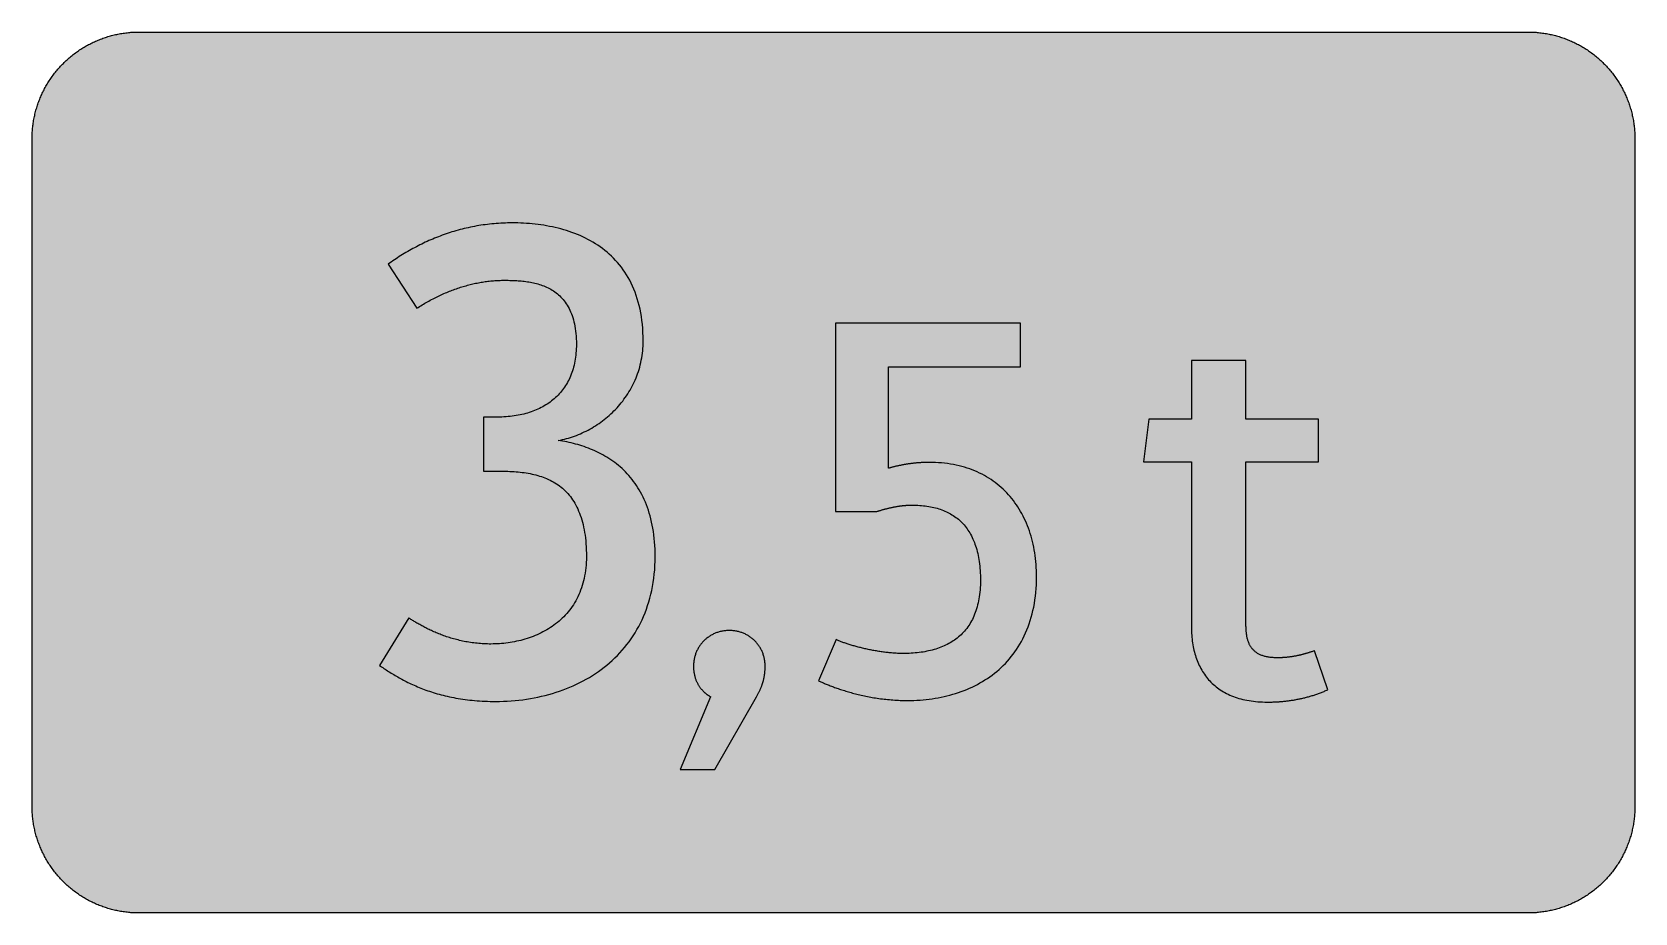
# Model space of a CAD drawing. Header units: millimetres. Extents: x 0 to 212, y 0 to 116.
import ezdxf

# ---------------------------------------------------------------- set-up
doc = ezdxf.new("R2010")
doc.units = ezdxf.units.MM

msp = doc.modelspace()

# ---------------------------------------------------------------- hatches: boundary and pattern name
for color, points in [(254, [(14.1633, 0.0536), (13.9878, 0.0533), (13.8125, 0.0559), (13.6373, 0.061), (13.462, 0.0686), (13.2893, 0.0787), (13.114, 0.0914), (12.9413, 0.1041), (12.7686, 0.1219), (12.5959, 0.1397), (12.4231, 0.16), (12.2504, 0.1829), (12.0777, 0.2057), (11.9075, 0.2337), (11.7373, 0.2616), (11.5672, 0.2921), (11.397, 0.3251), (11.2268, 0.3607), (11.0592, 0.3988), (10.8915, 0.4369), (10.7239, 0.4775), (10.5562, 0.5207), (10.3886, 0.5664), (10.2235, 0.6121), (10.0584, 0.6629), (9.8933, 0.7137), (9.7307, 0.7671), (9.5682, 0.8204), (9.4056, 0.8788), (9.2431, 0.9373), (9.083, 0.9982), (8.923, 1.0617), (8.763, 1.1252), (8.6055, 1.1938), (8.4455, 1.2624), (8.2906, 1.331), (8.1331, 1.4046), (7.9781, 1.4783), (7.8232, 1.5545), (7.6708, 1.6332), (7.5184, 1.7145), (7.366, 1.7958), (7.2161, 1.8796), (7.0663, 1.966), (6.919, 2.0523), (6.7716, 2.1438), (6.6243, 2.2352), (6.4795, 2.3266), (6.3348, 2.4232), (6.19, 2.5197), (6.0477, 2.6187), (5.908, 2.7178), (5.7683, 2.8194), (5.6286, 2.9235), (5.4915, 3.0302), (5.3543, 3.1369), (5.2197, 3.2461), (5.0851, 3.3579), (4.953, 3.4722), (4.8209, 3.5865), (4.6914, 3.7033), (4.5644, 3.8202), (4.4348, 3.9395), (4.3104, 4.0615), (4.1859, 4.1859), (4.0615, 4.3104), (3.9395, 4.4348), (3.8202, 4.5618), (3.7033, 4.6914), (3.5865, 4.8209), (3.4722, 4.953), (3.3579, 5.0851), (3.2487, 5.2197), (3.1369, 5.3543), (3.0302, 5.4915), (2.9235, 5.6286), (2.8194, 5.7683), (2.7178, 5.908), (2.6187, 6.0477), (2.5197, 6.19), (2.4232, 6.3348), (2.3266, 6.477), (2.2352, 6.6243), (2.1438, 6.7691), (2.0523, 6.919), (1.966, 7.0663), (1.8796, 7.2161), (1.7958, 7.366), (1.7145, 7.5184), (1.6332, 7.6708), (1.5545, 7.8232), (1.4783, 7.9781), (1.4046, 8.1331), (1.331, 8.2906), (1.2598, 8.4455), (1.1913, 8.603), (1.1252, 8.763), (1.0592, 8.923), (0.9982, 9.083), (0.9373, 9.2431), (0.8763, 9.4056), (0.8204, 9.5682), (0.7645, 9.7307), (0.7112, 9.8933), (0.6604, 10.0584), (0.6121, 10.2235), (0.5639, 10.3911), (0.5207, 10.5562), (0.4775, 10.7239), (0.4343, 10.8915), (0.3962, 11.0592), (0.3607, 11.2268), (0.3251, 11.397), (0.2921, 11.5672), (0.2616, 11.7373), (0.2311, 11.9075), (0.2057, 12.0802), (0.1803, 12.2504), (0.1575, 12.4231), (0.1372, 12.5959), (0.1194, 12.7686), (0.1041, 12.9413), (0.0889, 13.1166), (0.0787, 13.2893), (0.0686, 13.4645), (0.061, 13.6373), (0.0559, 13.8125), (0.0508, 13.9878), (0.0508, 14.163), (0.0522, 102.3592), (0.0508, 102.5322), (0.0559, 102.7074), (0.061, 102.8827), (0.0686, 103.058), (0.0787, 103.2307), (0.0889, 103.4059), (0.1041, 103.5787), (0.1194, 103.7514), (0.1372, 103.9241), (0.1575, 104.0968), (0.1803, 104.2695), (0.2057, 104.4423), (0.2311, 104.6124), (0.2616, 104.7826), (0.2921, 104.9528), (0.3251, 105.123), (0.3607, 105.2932), (0.3962, 105.4608), (0.4343, 105.6284), (0.4775, 105.7961), (0.5207, 105.9637), (0.5639, 106.1314), (0.6121, 106.2965), (0.6604, 106.4616), (0.7112, 106.6267), (0.7645, 106.7892), (0.8204, 106.9518), (0.8763, 107.1143), (0.9373, 107.2769), (0.9982, 107.4369), (1.0592, 107.5969), (1.1252, 107.757), (1.1913, 107.9144), (1.2598, 108.0745), (1.331, 108.2294), (1.4046, 108.3869), (1.4783, 108.5418), (1.5545, 108.6968), (1.6332, 108.8492), (1.7145, 109.0016), (1.7958, 109.154), (1.8796, 109.3038), (1.966, 109.4537), (2.0523, 109.601), (2.1438, 109.7483), (2.2352, 109.8956), (2.3266, 110.0404), (2.4232, 110.1852), (2.5197, 110.33), (2.6187, 110.4722), (2.7178, 110.6119), (2.8194, 110.7516), (2.9235, 110.8913), (3.0302, 111.0285), (3.1369, 111.1656), (3.2487, 111.3003), (3.3579, 111.4349), (3.4722, 111.567), (3.5865, 111.699), (3.7033, 111.8286), (3.8202, 111.9556), (3.9395, 112.0851), (4.0615, 112.2096), (4.1859, 112.334), (4.3104, 112.4585), (4.4348, 112.5804), (4.5644, 112.6998), (4.6914, 112.8166), (4.8209, 112.9335), (4.953, 113.0478), (5.0851, 113.1621), (5.2197, 113.2713), (5.3543, 113.3831), (5.4915, 113.4897), (5.6286, 113.5964), (5.7683, 113.7006), (5.908, 113.8022), (6.0477, 113.9012), (6.19, 114.0003), (6.3348, 114.0968), (6.4795, 114.1933), (6.6243, 114.2848), (6.7716, 114.3762), (6.919, 114.4676), (7.0663, 114.554), (7.2161, 114.6404), (7.366, 114.7242), (7.5184, 114.8055), (7.6708, 114.8867), (7.8232, 114.9655), (7.9781, 115.0417), (8.1331, 115.1153), (8.2906, 115.189), (8.4455, 115.2601), (8.6055, 115.3287), (8.763, 115.3947), (8.923, 115.4608), (9.083, 115.5217), (9.2431, 115.5827), (9.4056, 115.6437), (9.5682, 115.6995), (9.7307, 115.7554), (9.8933, 115.8088), (10.0584, 115.8596), (10.2235, 115.9078), (10.3886, 115.9561), (10.5562, 115.9993), (10.7239, 116.0424), (10.8915, 116.0856), (11.0592, 116.1237), (11.2268, 116.1593), (11.397, 116.1948), (11.5672, 116.2279), (11.7373, 116.2583), (11.9075, 116.2888), (12.0777, 116.3142), (12.2504, 116.3396), (12.4231, 116.3625), (12.5959, 116.3828), (12.7686, 116.4006), (12.9413, 116.4158), (13.114, 116.4311), (13.2893, 116.4412), (13.462, 116.4514), (13.6373, 116.459), (13.8125, 116.4641), (13.9878, 116.4692), (14.163, 116.4692), (197.6078, 116.4703), (197.7822, 116.4692), (197.9574, 116.4641), (198.1327, 116.459), (198.3054, 116.4514), (198.4807, 116.4412), (198.6534, 116.4311), (198.8287, 116.4158), (199.0014, 116.4006), (199.1741, 116.3828), (199.3468, 116.3625), (199.5195, 116.3396), (199.6897, 116.3142), (199.8624, 116.2888), (200.0326, 116.2583), (200.2028, 116.2279), (200.373, 116.1948), (200.5432, 116.1593), (200.7108, 116.1237), (200.8784, 116.0856), (201.0461, 116.0424), (201.2137, 115.9993), (201.3788, 115.9561), (201.5465, 115.9078), (201.7116, 115.8596), (201.8767, 115.8088), (202.0392, 115.7554), (202.2018, 115.6995), (202.3643, 115.6437), (202.5269, 115.5827), (202.6869, 115.5217), (202.8469, 115.4608), (203.007, 115.3947), (203.167, 115.3287), (203.3245, 115.2601), (203.4794, 115.189), (203.6369, 115.1153), (203.7918, 115.0417), (203.9468, 114.9655), (204.0992, 114.8867), (204.2516, 114.8055), (204.404, 114.7242), (204.5538, 114.6404), (204.7037, 114.554), (204.8535, 114.4676), (205.0009, 114.3762), (205.1456, 114.2848), (205.293, 114.1933), (205.4352, 114.0968), (205.58, 114.0003), (205.7222, 113.9012), (205.8619, 113.8022), (206.0016, 113.7006), (206.1413, 113.5964), (206.2785, 113.4897), (206.4156, 113.3831), (206.5503, 113.2713), (206.6849, 113.1621), (206.817, 113.0478), (206.949, 112.9335), (207.0786, 112.8166), (207.2081, 112.6998), (207.3351, 112.5804), (207.4596, 112.4585), (207.584, 112.334), (207.7085, 112.2096), (207.8304, 112.0851), (207.9498, 111.9556), (208.0666, 111.8286), (208.1835, 111.699), (208.2978, 111.567), (208.4121, 111.4349), (208.5238, 111.3003), (208.6331, 111.1656), (208.7397, 111.0285), (208.8464, 110.8913), (208.9506, 110.7516), (209.0522, 110.6119), (209.1512, 110.4722), (209.2503, 110.33), (209.3468, 110.1852), (209.4433, 110.0404), (209.5348, 109.8956), (209.6262, 109.7483), (209.7176, 109.601), (209.804, 109.4537), (209.8904, 109.3038), (209.9742, 109.154), (210.0555, 109.0016), (210.1367, 108.8492), (210.2155, 108.6968), (210.2917, 108.5418), (210.3653, 108.3869), (210.439, 108.2294), (210.5076, 108.0745), (210.5762, 107.9144), (210.6447, 107.757), (210.7082, 107.5969), (210.7717, 107.4369), (210.8327, 107.2769), (210.8911, 107.1143), (210.9495, 106.9518), (211.0029, 106.7892), (211.0562, 106.6267), (211.107, 106.4616), (211.1578, 106.2965), (211.2035, 106.1314), (211.2493, 105.9637), (211.2924, 105.7961), (211.3331, 105.6284), (211.3712, 105.4608), (211.4093, 105.2932), (211.4448, 105.123), (211.4779, 104.9528), (211.5083, 104.7826), (211.5363, 104.6124), (211.5642, 104.4423), (211.5871, 104.2695), (211.6099, 104.0968), (211.6303, 103.9241), (211.648, 103.7514), (211.6658, 103.5787), (211.6785, 103.4059), (211.6912, 103.2307), (211.7014, 103.058), (211.709, 102.8827), (211.7141, 102.7074), (211.7166, 102.5322), (211.7166, 102.3569), (211.7189, 14.1647), (211.7166, 13.9878), (211.7141, 13.8125), (211.709, 13.6373), (211.7014, 13.4645), (211.6912, 13.2893), (211.6785, 13.1166), (211.6658, 12.9413), (211.648, 12.7686), (211.6303, 12.5959), (211.6099, 12.4231), (211.5871, 12.2504), (211.5642, 12.0802), (211.5363, 11.9075), (211.5083, 11.7373), (211.4779, 11.5672), (211.4448, 11.397), (211.4093, 11.2268), (211.3712, 11.0592), (211.3331, 10.8915), (211.2924, 10.7239), (211.2493, 10.5562), (211.2035, 10.3911), (211.1578, 10.2235), (211.107, 10.0584), (211.0562, 9.8933), (211.0029, 9.7307), (210.9495, 9.5682), (210.8911, 9.4056), (210.8327, 9.2431), (210.7717, 9.083), (210.7082, 8.923), (210.6447, 8.763), (210.5762, 8.603), (210.5076, 8.4455), (210.439, 8.2906), (210.3653, 8.1331), (210.2917, 7.9781), (210.2155, 7.8232), (210.1367, 7.6708), (210.0555, 7.5184), (209.9742, 7.366), (209.8904, 7.2161), (209.804, 7.0663), (209.7176, 6.919), (209.6262, 6.7691), (209.5348, 6.6243), (209.4433, 6.477), (209.3468, 6.3348), (209.2503, 6.19), (209.1512, 6.0477), (209.0522, 5.908), (208.9506, 5.7683), (208.8464, 5.6286), (208.7397, 5.4915), (208.6331, 5.3543), (208.5238, 5.2197), (208.4121, 5.0851), (208.2978, 4.953), (208.1835, 4.8209), (208.0666, 4.6914), (207.9498, 4.5618), (207.8304, 4.4348), (207.7085, 4.3104), (207.584, 4.1859), (207.4596, 4.0615), (207.3351, 3.9395), (207.2081, 3.8202), (207.0786, 3.7033), (206.949, 3.5865), (206.817, 3.4722), (206.6849, 3.3579), (206.5503, 3.2461), (206.4156, 3.1369), (206.2785, 3.0302), (206.1413, 2.9235), (206.0016, 2.8194), (205.8619, 2.7178), (205.7222, 2.6187), (205.58, 2.5197), (205.4352, 2.4232), (205.293, 2.3266), (205.1456, 2.2352), (205.0009, 2.1438), (204.8535, 2.0523), (204.7037, 1.966), (204.5538, 1.8796), (204.404, 1.7958), (204.2516, 1.7145), (204.0992, 1.6332), (203.9468, 1.5545), (203.7918, 1.4783), (203.6369, 1.4046), (203.4794, 1.331), (203.3245, 1.2624), (203.167, 1.1938), (203.007, 1.1252), (202.8469, 1.0617), (202.6869, 0.9982), (202.5269, 0.9373), (202.3643, 0.8788), (202.2018, 0.8204), (202.0392, 0.7671), (201.8767, 0.7137), (201.7116, 0.6629), (201.5465, 0.6121), (201.3788, 0.5664), (201.2137, 0.5207), (201.0461, 0.4775), (200.8784, 0.4369), (200.7108, 0.3988), (200.5432, 0.3607), (200.373, 0.3251), (200.2028, 0.2921), (200.0326, 0.2616), (199.8624, 0.2337), (199.6897, 0.2057), (199.5195, 0.1829), (199.3468, 0.16), (199.1741, 0.1397), (199.0014, 0.1219), (198.8287, 0.1041), (198.6534, 0.0914), (198.4807, 0.0787), (198.3054, 0.0686), (198.1327, 0.061), (197.9574, 0.0559), (197.7822, 0.0533), (197.6069, 0.0533)]), (59, [(82.3376, 47.1495), (82.3316, 47.6504), (82.3163, 48.1432), (82.2935, 48.6258), (82.2579, 49.0982), (82.2147, 49.5605), (82.1639, 50.0126), (82.103, 50.4546), (82.0318, 50.8864), (81.9556, 51.308), (81.8667, 51.7195), (81.7728, 52.1233), (81.6712, 52.517), (81.5594, 52.9006), (81.44, 53.2765), (81.3156, 53.6423), (81.1809, 53.9979), (81.0412, 54.3458), (80.8939, 54.6862), (80.739, 55.0164), (80.579, 55.3364), (80.4113, 55.6489), (80.2361, 55.9537), (80.0583, 56.2508), (79.8703, 56.5379), (79.6798, 56.8173), (79.4817, 57.089), (79.281, 57.3532), (79.0727, 57.6097), (78.8594, 57.8587), (78.6409, 58.1), (78.4174, 58.3336), (78.1914, 58.5572), (77.9602, 58.7781), (77.724, 58.989), (77.4827, 59.1922), (77.2414, 59.3903), (76.9925, 59.5808), (76.741, 59.7637), (76.487, 59.9415), (76.2305, 60.1116), (75.9689, 60.2742), (75.7072, 60.4317), (75.4405, 60.5841), (75.1713, 60.7289), (74.9021, 60.8686), (74.6277, 61.0006), (74.3534, 61.1276), (74.0766, 61.2496), (73.7972, 61.3664), (73.5178, 61.4756), (73.2384, 61.5798), (72.9564, 61.6788), (72.6719, 61.7753), (72.3875, 61.8642), (72.103, 61.9481), (71.8185, 62.0268), (71.534, 62.1005), (71.2495, 62.169), (70.9651, 62.2351), (70.6806, 62.296), (70.3961, 62.3519), (70.1116, 62.4027), (69.8297, 62.451), (69.5477, 62.4942), (69.817, 62.5475), (70.0837, 62.6059), (70.3529, 62.6694), (70.6196, 62.738), (70.8838, 62.8142), (71.1479, 62.8955), (71.4121, 62.9818), (71.6763, 63.0733), (71.9353, 63.1698), (72.197, 63.2739), (72.4535, 63.3806), (72.71, 63.4949), (72.964, 63.6143), (73.218, 63.7388), (73.4695, 63.8683), (73.7159, 64.0004), (73.9623, 64.1401), (74.2061, 64.2849), (74.4474, 64.4347), (74.6862, 64.5897), (74.9224, 64.7497), (75.1561, 64.9122), (75.3847, 65.0824), (75.6107, 65.2577), (75.8342, 65.4355), (76.0552, 65.6184), (76.2711, 65.8063), (76.4845, 65.9994), (76.6928, 66.1975), (76.8985, 66.3981), (77.1017, 66.6039), (77.2973, 66.8147), (77.4903, 67.0306), (77.6808, 67.249), (77.8637, 67.4751), (78.044, 67.7012), (78.2193, 67.9348), (78.3895, 68.1711), (78.5571, 68.4098), (78.7171, 68.6562), (78.8721, 68.9051), (79.0219, 69.1566), (79.1667, 69.4131), (79.3064, 69.6747), (79.4385, 69.9389), (79.568, 70.2056), (79.69, 70.4774), (79.8043, 70.7542), (79.9135, 71.0336), (80.0176, 71.3156), (80.1167, 71.6026), (80.2056, 71.8922), (80.2919, 72.1868), (80.3681, 72.484), (80.4393, 72.7837), (80.5028, 73.0885), (80.5586, 73.3958), (80.6094, 73.7057), (80.6501, 74.0181), (80.6856, 74.3356), (80.7136, 74.6557), (80.7339, 74.9783), (80.7441, 75.3059), (80.7491, 75.6361), (80.7415, 76.2076), (80.7212, 76.7664), (80.6882, 77.3125), (80.6425, 77.8459), (80.584, 78.3641), (80.5104, 78.8721), (80.4266, 79.3674), (80.3326, 79.85), (80.2234, 80.3224), (80.104, 80.7796), (79.9744, 81.2267), (79.8347, 81.661), (79.6823, 82.0826), (79.5198, 82.4941), (79.3471, 82.8954), (79.1642, 83.2841), (78.9711, 83.66), (78.7705, 84.0257), (78.5597, 84.3813), (78.3387, 84.7268), (78.1101, 85.0621), (77.8713, 85.3846), (77.6249, 85.6971), (77.3735, 85.9993), (77.1119, 86.294), (76.8426, 86.5759), (76.5658, 86.8477), (76.2813, 87.1118), (75.9917, 87.3658), (75.6945, 87.6097), (75.3923, 87.8459), (75.0824, 88.0694), (74.7674, 88.2879), (74.4474, 88.4936), (74.1197, 88.6943), (73.7895, 88.8848), (73.4543, 89.0651), (73.1139, 89.2404), (72.7685, 89.4055), (72.4205, 89.5629), (72.0674, 89.7103), (71.7118, 89.8525), (71.3511, 89.9846), (70.9905, 90.1116), (70.6247, 90.231), (70.2564, 90.3427), (69.8856, 90.4469), (69.5122, 90.5434), (69.1388, 90.6323), (68.7629, 90.7161), (68.3844, 90.7923), (68.006, 90.8634), (67.625, 90.9269), (67.2465, 90.9853), (66.8655, 91.0361), (66.4845, 91.0819), (66.1035, 91.12), (65.7225, 91.1555), (65.344, 91.1835), (64.9656, 91.2063), (64.5871, 91.2241), (64.2112, 91.2368), (63.8353, 91.2419), (63.4619, 91.2444), (63.1571, 91.2444), (62.8548, 91.2393), (62.5526, 91.2292), (62.2503, 91.219), (61.9531, 91.2038), (61.656, 91.186), (61.3588, 91.1657), (61.0641, 91.1403), (60.772, 91.1123), (60.4799, 91.0819), (60.1904, 91.0488), (59.9034, 91.0133), (59.6163, 90.9726), (59.3319, 90.932), (59.0474, 90.8863), (58.7654, 90.838), (58.486, 90.7872), (58.2066, 90.7339), (57.9298, 90.6755), (57.6555, 90.617), (57.3811, 90.5535), (57.1068, 90.49), (56.8376, 90.4215), (56.5658, 90.3529), (56.2991, 90.2792), (56.0324, 90.2056), (55.7682, 90.1268), (55.5041, 90.0481), (55.2425, 89.9643), (54.9834, 89.8804), (54.7243, 89.7915), (54.4678, 89.7026), (54.2112, 89.6087), (53.9572, 89.5147), (53.7058, 89.4182), (53.4543, 89.3191), (53.2054, 89.22), (52.9565, 89.1159), (52.7101, 89.0092), (52.4662, 88.9025), (52.2224, 88.7933), (51.9811, 88.6816), (51.7423, 88.5673), (51.5036, 88.453), (51.2648, 88.3361), (51.0311, 88.2167), (50.7975, 88.0948), (50.5638, 87.9704), (50.3326, 87.8459), (50.104, 87.7189), (49.878, 87.5919), (49.6519, 87.4598), (49.4259, 87.3303), (49.2023, 87.1957), (48.9814, 87.061), (48.7629, 86.9239), (48.5445, 86.7867), (48.326, 86.647), (48.1127, 86.5048), (47.8968, 86.3625), (47.686, 86.2178), (47.4751, 86.073), (47.2669, 85.9257), (47.0586, 85.7783), (50.8522, 79.9578), (51.0286, 80.071), (51.2064, 80.1853), (51.3842, 80.2945), (51.5645, 80.4062), (51.7423, 80.5129), (51.9227, 80.6196), (52.1005, 80.7237), (52.2808, 80.8253), (52.4612, 80.9244), (52.639, 81.0235), (52.8193, 81.12), (52.9996, 81.2165), (53.18, 81.3079), (53.3603, 81.3994), (53.5432, 81.4883), (53.7235, 81.5772), (53.9039, 81.6635), (54.0842, 81.7474), (54.2671, 81.8286), (54.4474, 81.9099), (54.6278, 81.9887), (54.8107, 82.0649), (54.991, 82.1411), (55.1739, 82.2147), (55.3542, 82.2858), (55.5371, 82.3544), (55.7174, 82.423), (55.9003, 82.489), (56.0832, 82.5525), (56.2635, 82.616), (56.4464, 82.677), (56.6268, 82.7354), (56.8096, 82.7913), (56.9925, 82.8472), (57.1729, 82.9005), (57.3557, 82.9513), (57.5361, 83.0021), (57.719, 83.0504), (57.8993, 83.0961), (58.0822, 83.1393), (58.2651, 83.1825), (58.4454, 83.2231), (58.6257, 83.2612), (58.8086, 83.2993), (58.989, 83.3349), (59.1718, 83.3679), (59.3522, 83.3984), (59.5325, 83.4288), (59.7129, 83.4568), (59.8932, 83.4822), (60.0735, 83.5076), (60.2539, 83.5304), (60.4342, 83.5508), (60.6146, 83.5711), (60.7949, 83.5863), (60.9752, 83.6016), (61.153, 83.6168), (61.3334, 83.627), (61.5137, 83.6371), (61.6915, 83.6473), (61.8693, 83.6524), (62.0471, 83.6574), (62.2275, 83.66), (62.4053, 83.66), (62.5805, 83.66), (62.7583, 83.66), (62.9387, 83.6574), (63.1215, 83.6549), (63.307, 83.6498), (63.4949, 83.6447), (63.6854, 83.6371), (63.8759, 83.6295), (64.0715, 83.6193), (64.2645, 83.6066), (64.4627, 83.5914), (64.6582, 83.5736), (64.8564, 83.5558), (65.057, 83.533), (65.2551, 83.5076), (65.4558, 83.4796), (65.6565, 83.4466), (65.8546, 83.4111), (66.0552, 83.373), (66.2559, 83.3323), (66.454, 83.2841), (66.6521, 83.2358), (66.8503, 83.1799), (67.0458, 83.1215), (67.2414, 83.058), (67.4345, 82.9894), (67.6275, 82.9158), (67.818, 82.837), (68.006, 82.7532), (68.1914, 82.6643), (68.3743, 82.5703), (68.5571, 82.4713), (68.7349, 82.3646), (68.9102, 82.2503), (69.0829, 82.1334), (69.2506, 82.0064), (69.4182, 81.8744), (69.5808, 81.7372), (69.7382, 81.5924), (69.8932, 81.4375), (70.043, 81.2775), (70.1878, 81.1124), (70.3301, 80.9371), (70.4672, 80.7542), (70.5993, 80.5612), (70.7238, 80.3631), (70.8457, 80.1548), (70.9625, 79.9389), (71.0717, 79.7154), (71.1759, 79.4817), (71.2749, 79.2404), (71.3689, 78.9889), (71.4527, 78.7273), (71.534, 78.4581), (71.6051, 78.1761), (71.6712, 77.8866), (71.7321, 77.5868), (71.7829, 77.277), (71.8261, 76.9569), (71.8642, 76.6267), (71.8922, 76.2838), (71.9125, 75.9333), (71.9252, 75.5675), (71.9303, 75.1942), (71.9252, 74.8995), (71.9176, 74.6074), (71.9023, 74.3204), (71.8795, 74.0385), (71.8515, 73.7616), (71.8185, 73.4898), (71.7779, 73.2206), (71.7321, 72.959), (71.6813, 72.6999), (71.6229, 72.4433), (71.5594, 72.1944), (71.4908, 71.948), (71.4172, 71.7093), (71.3359, 71.4731), (71.2495, 71.2394), (71.1581, 71.0133), (71.0616, 70.7898), (70.96, 70.5739), (70.8533, 70.3605), (70.7415, 70.1497), (70.6247, 69.9465), (70.5002, 69.7459), (70.3732, 69.5528), (70.2412, 69.3623), (70.104, 69.1769), (69.9618, 68.994), (69.8144, 68.8188), (69.662, 68.646), (69.5046, 68.4809), (69.3445, 68.3184), (69.1794, 68.1584), (69.0067, 68.006), (68.834, 67.8586), (68.6537, 67.7139), (68.4708, 67.5742), (68.2828, 67.4395), (68.0898, 67.31), (67.8942, 67.1855), (67.6935, 67.0636), (67.4903, 66.9493), (67.2821, 66.8376), (67.0687, 66.7309), (66.8528, 66.6293), (66.6318, 66.5302), (66.4083, 66.4388), (66.1822, 66.3524), (65.9511, 66.2686), (65.7149, 66.1899), (65.4787, 66.1162), (65.2348, 66.0476), (64.991, 65.9841), (64.7421, 65.9232), (64.4906, 65.8698), (64.2366, 65.819), (63.9775, 65.7733), (63.7159, 65.7327), (63.4517, 65.6971), (63.185, 65.6666), (62.9158, 65.6412), (62.6415, 65.6184), (62.3672, 65.6031), (62.0878, 65.5904), (61.8058, 65.5828), (61.5213, 65.5803), (59.6717, 65.5821), (59.6717, 58.4383), (62.0529, 58.4383), (62.3316, 58.4352), (62.611, 58.4327), (62.8904, 58.4251), (63.1647, 58.4149), (63.4416, 58.3997), (63.7134, 58.3844), (63.9851, 58.3641), (64.2544, 58.3387), (64.5236, 58.3108), (64.7878, 58.2803), (65.0519, 58.2447), (65.311, 58.2041), (65.5701, 58.1609), (65.8266, 58.1101), (66.0806, 58.0593), (66.3321, 58.0009), (66.581, 57.9374), (66.8249, 57.8688), (67.0687, 57.7977), (67.3075, 57.719), (67.5437, 57.6351), (67.7748, 57.5488), (68.006, 57.4523), (68.232, 57.3532), (68.453, 57.2465), (68.6714, 57.1348), (68.8873, 57.0179), (69.0982, 56.8935), (69.3039, 56.7639), (69.5071, 56.6268), (69.7078, 56.482), (69.9008, 56.3321), (70.0913, 56.1746), (70.2767, 56.0095), (70.4571, 55.8368), (70.6349, 55.659), (70.805, 55.4711), (70.9727, 55.278), (71.1327, 55.0774), (71.2902, 54.8665), (71.44, 54.6506), (71.5874, 54.4246), (71.7271, 54.1909), (71.8617, 53.9471), (71.9912, 53.6981), (72.1157, 53.4391), (72.2325, 53.1698), (72.3468, 52.893), (72.451, 52.6085), (72.5526, 52.3113), (72.644, 52.009), (72.7329, 51.6941), (72.8142, 51.3715), (72.8878, 51.0388), (72.9564, 50.6959), (73.0174, 50.3428), (73.0707, 49.9796), (73.119, 49.6062), (73.1596, 49.2227), (73.1926, 48.829), (73.218, 48.4251), (73.2384, 48.0111), (73.2485, 47.5844), (73.2511, 47.1475), (73.2485, 46.7639), (73.2333, 46.3855), (73.2104, 46.0146), (73.1774, 45.6514), (73.1342, 45.2958), (73.0834, 44.9478), (73.025, 44.6049), (72.9564, 44.2722), (72.8802, 43.9445), (72.7964, 43.6245), (72.7024, 43.3095), (72.6034, 43.0047), (72.4941, 42.705), (72.3773, 42.4104), (72.2554, 42.1259), (72.1258, 41.8465), (71.9887, 41.5722), (71.8439, 41.308), (71.6915, 41.0489), (71.534, 40.7949), (71.3715, 40.5486), (71.2013, 40.3098), (71.026, 40.0761), (70.8431, 39.8501), (70.6552, 39.6291), (70.4621, 39.4157), (70.264, 39.2074), (70.0608, 39.0068), (69.85, 38.8112), (69.6366, 38.6232), (69.4182, 38.4404), (69.1947, 38.2626), (68.9686, 38.0924), (68.7349, 37.9273), (68.5013, 37.7698), (68.26, 37.6174), (68.0161, 37.4701), (67.7697, 37.3278), (67.5208, 37.1932), (67.2668, 37.0637), (67.0103, 36.9418), (66.7512, 36.8224), (66.487, 36.7106), (66.2229, 36.6039), (65.9562, 36.5049), (65.6869, 36.4084), (65.4152, 36.3195), (65.1408, 36.2331), (64.8665, 36.1544), (64.5897, 36.0807), (64.3103, 36.0147), (64.0309, 35.9512), (63.7515, 35.8927), (63.4695, 35.8394), (63.1876, 35.7937), (62.9031, 35.7505), (62.6212, 35.7149), (62.3367, 35.6819), (62.0547, 35.6565), (61.7703, 35.6337), (61.4883, 35.6159), (61.2038, 35.6032), (60.9219, 35.5981), (60.64, 35.5956), (60.4063, 35.5956), (60.1726, 35.6006), (59.9415, 35.6083), (59.7129, 35.6184), (59.4843, 35.6311), (59.2607, 35.6489), (59.0372, 35.6667), (58.8137, 35.687), (58.5953, 35.7124), (58.3768, 35.7378), (58.1609, 35.7683), (57.9476, 35.7988), (57.7342, 35.8318), (57.5234, 35.8673), (57.3151, 35.9054), (57.1094, 35.9461), (56.9062, 35.9893), (56.703, 36.0324), (56.5048, 36.0782), (56.3067, 36.1264), (56.1086, 36.1747), (55.9156, 36.228), (55.7225, 36.2788), (55.5346, 36.3347), (55.3466, 36.3906), (55.1612, 36.4465), (54.9783, 36.5074), (54.7954, 36.5658), (54.6176, 36.6268), (54.4398, 36.6903), (54.2646, 36.7538), (54.0918, 36.8173), (53.9217, 36.8833), (53.754, 36.9494), (53.5864, 37.018), (53.4238, 37.0865), (53.2613, 37.1551), (53.1038, 37.2237), (52.9463, 37.2948), (52.7914, 37.3634), (52.639, 37.4345), (52.4891, 37.5056), (52.3392, 37.5793), (52.1945, 37.6504), (52.0522, 37.7215), (51.91, 37.7952), (51.7728, 37.8663), (51.6357, 37.94), (51.5036, 38.0111), (51.3715, 38.0822), (51.242, 38.1533), (51.115, 38.2245), (50.993, 38.2956), (50.8711, 38.3667), (50.7517, 38.4378), (50.6349, 38.5064), (50.5206, 38.575), (50.4088, 38.6436), (50.2996, 38.7121), (50.1929, 38.7782), (50.0888, 38.8442), (49.9872, 38.9077), (49.8881, 38.9712), (49.7916, 39.0347), (45.9133, 32.7738), (46.0578, 32.672), (46.2051, 32.573), (46.355, 32.4714), (46.5074, 32.3698), (46.6623, 32.2682), (46.8198, 32.1666), (46.9773, 32.0624), (47.1399, 31.9608), (47.3024, 31.8567), (47.4701, 31.7525), (47.6377, 31.6509), (47.8104, 31.5468), (47.9831, 31.4427), (48.1609, 31.3411), (48.3387, 31.2369), (48.5216, 31.1353), (48.7045, 31.0337), (48.8925, 30.9321), (49.083, 30.8305), (49.276, 30.7289), (49.4716, 30.6299), (49.6697, 30.5308), (49.8729, 30.4317), (50.0786, 30.3352), (50.2869, 30.2387), (50.4977, 30.1447), (50.7111, 30.0482), (50.9295, 29.9568), (51.1505, 29.8653), (51.374, 29.7739), (51.6001, 29.685), (51.8312, 29.5986), (52.0675, 29.5123), (52.3037, 29.4259), (52.545, 29.3446), (52.7914, 29.2633), (53.0377, 29.1846), (53.2917, 29.1059), (53.5457, 29.0322), (53.8048, 28.9585), (54.069, 28.8874), (54.3357, 28.8188), (54.6075, 28.7528), (54.8818, 28.6893), (55.1612, 28.6258), (55.4431, 28.5674), (55.7301, 28.5115), (56.0197, 28.4556), (56.3143, 28.4048), (56.6141, 28.3566), (56.9163, 28.3108), (57.2237, 28.2677), (57.5361, 28.2296), (57.851, 28.1915), (58.1711, 28.1584), (58.4962, 28.128), (58.8264, 28.1), (59.1591, 28.0772), (59.497, 28.0568), (59.8399, 28.0391), (60.1878, 28.0264), (60.5409, 28.0187), (60.8965, 28.0111), (61.2572, 28.0111), (61.7779, 28.0137), (62.296, 28.0289), (62.8117, 28.0518), (63.3247, 28.0848), (63.8378, 28.128), (64.3458, 28.1788), (64.8513, 28.2397), (65.3542, 28.3108), (65.8546, 28.3921), (66.3499, 28.481), (66.8426, 28.5801), (67.3303, 28.6868), (67.8129, 28.8061), (68.293, 28.9331), (68.768, 29.0678), (69.2404, 29.2151), (69.7052, 29.37), (70.165, 29.5351), (70.6222, 29.7078), (71.0717, 29.8907), (71.5137, 30.0838), (71.9531, 30.2844), (72.3849, 30.4952), (72.8116, 30.7162), (73.2307, 30.9474), (73.6422, 31.1861), (74.0486, 31.435), (74.4474, 31.6916), (74.836, 31.9583), (75.2196, 32.2351), (75.5955, 32.5222), (75.9638, 32.8168), (76.3245, 33.1216), (76.675, 33.434), (77.0179, 33.7566), (77.3532, 34.0893), (77.6783, 34.4322), (77.9932, 34.7828), (78.3006, 35.1434), (78.5978, 35.5117), (78.8848, 35.8902), (79.1616, 36.2788), (79.4283, 36.6751), (79.6849, 37.0815), (79.9313, 37.498), (80.1675, 37.9222), (80.391, 38.3565), (80.6044, 38.801), (80.8076, 39.2532), (80.9981, 39.7154), (81.1759, 40.1853), (81.3435, 40.6654), (81.4984, 41.1556), (81.6407, 41.6535), (81.7702, 42.1615), (81.8871, 42.6796), (81.9912, 43.2054), (82.0801, 43.7413), (82.1588, 44.2874), (82.2223, 44.8412), (82.2706, 45.4025), (82.3062, 45.9765), (82.329, 46.5582), (82.3366, 47.1475)]), (59, [(130.58, 72.2309), (130.58, 78.0161), (106.1681, 78.0161), (106.1681, 53.1107), (111.602, 53.1107), (111.6838, 53.1368), (111.7651, 53.1622), (111.8464, 53.1876), (111.9302, 53.213), (112.0115, 53.2359), (112.0902, 53.2613), (112.1715, 53.2841), (112.2528, 53.307), (112.3315, 53.3298), (112.4128, 53.3527), (112.4915, 53.3756), (112.5703, 53.3959), (112.649, 53.4187), (112.7277, 53.4391), (112.8065, 53.4594), (112.8827, 53.4797), (112.9614, 53.5), (113.0376, 53.5178), (113.1164, 53.5381), (113.1926, 53.5559), (113.2688, 53.5737), (113.345, 53.5915), (113.4212, 53.6092), (113.4948, 53.6245), (113.571, 53.6423), (113.6447, 53.6575), (113.7209, 53.6727), (113.7945, 53.688), (113.8682, 53.7032), (113.9419, 53.7159), (114.0155, 53.7312), (114.0866, 53.7439), (114.1603, 53.7566), (114.2314, 53.7693), (114.3051, 53.782), (114.3762, 53.7921), (114.4473, 53.8048), (114.5184, 53.815), (114.5896, 53.8251), (114.6607, 53.8353), (114.7293, 53.8455), (114.8004, 53.8556), (114.869, 53.8632), (114.9375, 53.8734), (115.0061, 53.881), (115.0747, 53.8886), (115.1433, 53.8963), (115.2119, 53.9013), (115.2804, 53.909), (115.3465, 53.914), (115.4151, 53.9217), (115.4811, 53.9267), (115.5471, 53.9293), (115.6132, 53.9344), (115.6792, 53.9394), (115.7453, 53.942), (115.8088, 53.9445), (115.8748, 53.9471), (115.9383, 53.9496), (116.0043, 53.9521), (116.0678, 53.9547), (116.1313, 53.9547), (116.1948, 53.9547), (116.2558, 53.9547), (116.5123, 53.9521), (116.7663, 53.9471), (117.0178, 53.9369), (117.2642, 53.9217), (117.5106, 53.9039), (117.7519, 53.8785), (117.9906, 53.8531), (118.2243, 53.8201), (118.458, 53.7845), (118.6866, 53.7439), (118.9101, 53.6981), (119.1336, 53.6473), (119.3521, 53.594), (119.568, 53.5356), (119.7813, 53.4721), (119.9896, 53.4035), (120.1953, 53.3298), (120.396, 53.2536), (120.5941, 53.1698), (120.7897, 53.0835), (120.9802, 52.992), (121.1682, 52.8955), (121.351, 52.7939), (121.5314, 52.6872), (121.7092, 52.5755), (121.8819, 52.4586), (122.0495, 52.3367), (122.2146, 52.2097), (122.3747, 52.0802), (122.5321, 51.943), (122.6871, 51.8008), (122.8344, 51.6534), (122.9817, 51.501), (123.1214, 51.3436), (123.2586, 51.181), (123.3907, 51.0134), (123.5202, 50.8381), (123.6447, 50.6603), (123.764, 50.4774), (123.8809, 50.2869), (123.9926, 50.0913), (124.0993, 49.8907), (124.2035, 49.6849), (124.3, 49.4716), (124.394, 49.2557), (124.4854, 49.0322), (124.5692, 48.8036), (124.6505, 48.5673), (124.7267, 48.3286), (124.7978, 48.0822), (124.8639, 47.8282), (124.9248, 47.5717), (124.9832, 47.3075), (125.034, 47.0383), (125.0823, 46.7614), (125.1255, 46.4795), (125.1636, 46.1924), (125.1941, 45.9003), (125.222, 45.6006), (125.2449, 45.2933), (125.2652, 44.9809), (125.2779, 44.6634), (125.2855, 44.3382), (125.288, 44.008), (125.283, 43.6804), (125.2753, 43.3578), (125.2601, 43.0454), (125.2372, 42.7355), (125.2093, 42.4332), (125.1763, 42.1386), (125.1356, 41.849), (125.0899, 41.5671), (125.0391, 41.2902), (124.9832, 41.0185), (124.9197, 40.7543), (124.8512, 40.4952), (124.7775, 40.2438), (124.6962, 39.9974), (124.6124, 39.7561), (124.521, 39.5199), (124.427, 39.2913), (124.3254, 39.0677), (124.2187, 38.8518), (124.1069, 38.6385), (123.9926, 38.4327), (123.8707, 38.2321), (123.7437, 38.039), (123.6116, 37.8485), (123.477, 37.6657), (123.3348, 37.4853), (123.19, 37.3126), (123.0401, 37.145), (122.8852, 36.9849), (122.7252, 36.8275), (122.5626, 36.6751), (122.395, 36.5277), (122.2223, 36.388), (122.0445, 36.2509), (121.8641, 36.1213), (121.6787, 35.9943), (121.4907, 35.8724), (121.2977, 35.7581), (121.0996, 35.6464), (120.8989, 35.5397), (120.6932, 35.4381), (120.4849, 35.3416), (120.2715, 35.2501), (120.0556, 35.1638), (119.8347, 35.0799), (119.6137, 35.0012), (119.3851, 34.9301), (119.1565, 34.859), (118.9228, 34.7955), (118.684, 34.737), (118.4453, 34.6812), (118.2014, 34.6304), (117.9551, 34.5821), (117.7061, 34.5389), (117.4521, 34.5008), (117.1981, 34.4678), (116.9391, 34.4373), (116.6774, 34.4119), (116.4158, 34.3916), (116.1491, 34.3738), (115.8799, 34.3586), (115.6081, 34.351), (115.3338, 34.3433), (115.0569, 34.3408), (114.9096, 34.3433), (114.7623, 34.3459), (114.615, 34.3484), (114.4651, 34.3535), (114.3152, 34.3586), (114.1654, 34.3662), (114.013, 34.3764), (113.8631, 34.3865), (113.7082, 34.3967), (113.5558, 34.4094), (113.4008, 34.4246), (113.2484, 34.4399), (113.0935, 34.4551), (112.9386, 34.4729), (112.7836, 34.4907), (112.6287, 34.5084), (112.4712, 34.5288), (112.3163, 34.5516), (112.1613, 34.5745), (112.0064, 34.5973), (111.8514, 34.6202), (111.6965, 34.6456), (111.5416, 34.6735), (111.3866, 34.6989), (111.2317, 34.7269), (111.0793, 34.7548), (110.9269, 34.7853), (110.7745, 34.8158), (110.6221, 34.8463), (110.4722, 34.8767), (110.3198, 34.9098), (110.1725, 34.9428), (110.0226, 34.9758), (109.8753, 35.0088), (109.7305, 35.0444), (109.5832, 35.0799), (109.441, 35.1155), (109.2987, 35.1511), (109.1565, 35.1866), (109.0168, 35.2247), (108.8771, 35.2603), (108.7399, 35.2984), (108.6053, 35.3365), (108.4707, 35.3746), (108.3386, 35.4152), (108.2091, 35.4533), (108.0795, 35.494), (107.9525, 35.5321), (107.8281, 35.5727), (107.7062, 35.6133), (107.5842, 35.6514), (107.4674, 35.6921), (107.3506, 35.7327), (107.2363, 35.7734), (107.1245, 35.814), (107.0153, 35.8546), (106.9086, 35.8953), (106.8045, 35.9359), (106.7029, 35.9766), (106.6038, 36.0172), (106.5073, 36.0553), (106.4158, 36.0959), (106.3244, 36.1366), (106.238, 36.1772), (103.911, 30.7453), (104.0105, 30.6984), (104.1146, 30.6502), (104.2213, 30.6019), (104.333, 30.5511), (104.4448, 30.5029), (104.5616, 30.4521), (104.681, 30.3987), (104.8029, 30.3479), (104.9299, 30.2946), (105.0569, 30.2438), (105.189, 30.1904), (105.3236, 30.1371), (105.4608, 30.0812), (105.6005, 30.0279), (105.7427, 29.9745), (105.8901, 29.9187), (106.0374, 29.8653), (106.1898, 29.8094), (106.3447, 29.7561), (106.4997, 29.7002), (106.6597, 29.6469), (106.8222, 29.591), (106.9873, 29.5377), (107.155, 29.4843), (107.3252, 29.431), (107.4953, 29.3776), (107.6706, 29.3243), (107.8484, 29.271), (108.0287, 29.2202), (108.2116, 29.1694), (108.397, 29.1186), (108.585, 29.0678), (108.773, 29.0195), (108.966, 28.9687), (109.159, 28.923), (109.3572, 28.8747), (109.5553, 28.829), (109.7559, 28.7858), (109.9591, 28.7401), (110.1649, 28.6995), (110.3732, 28.6563), (110.584, 28.6156), (110.7948, 28.5775), (111.0107, 28.5394), (111.2266, 28.5013), (111.445, 28.4683), (111.6635, 28.4328), (111.887, 28.4023), (112.1105, 28.3718), (112.3366, 28.3413), (112.5652, 28.3134), (112.7938, 28.288), (113.0275, 28.2651), (113.2611, 28.2423), (113.4948, 28.2219), (113.7336, 28.2042), (113.9723, 28.1889), (114.2136, 28.1737), (114.4549, 28.161), (114.6988, 28.1508), (114.9452, 28.1432), (115.1915, 28.1381), (115.4405, 28.133), (115.6919, 28.133), (116.0983, 28.1356), (116.5047, 28.1457), (116.9086, 28.1635), (117.3124, 28.1889), (117.7163, 28.2219), (118.1176, 28.26), (118.5164, 28.3083), (118.9126, 28.3616), (119.3089, 28.4226), (119.7026, 28.4912), (120.0937, 28.5674), (120.4824, 28.6512), (120.8684, 28.7426), (121.252, 28.8417), (121.633, 28.9484), (122.0089, 29.0627), (122.3823, 29.1846), (122.7531, 29.3141), (123.1189, 29.4538), (123.4796, 29.5986), (123.8377, 29.751), (124.1933, 29.9136), (124.5413, 30.0838), (124.8842, 30.2616), (125.2245, 30.447), (125.5598, 30.64), (125.8875, 30.8432), (126.2126, 31.054), (126.5301, 31.2725), (126.8425, 31.4985), (127.1473, 31.7348), (127.447, 31.9786), (127.7417, 32.2301), (128.0287, 32.4917), (128.3081, 32.7609), (128.5824, 33.0378), (128.8491, 33.3248), (129.1082, 33.6194), (129.3597, 33.9242), (129.6035, 34.2367), (129.8397, 34.5592), (130.0683, 34.8894), (130.2868, 35.2298), (130.5001, 35.5778), (130.7033, 35.9359), (130.8964, 36.3017), (131.0818, 36.6776), (131.2596, 37.0637), (131.4272, 37.4574), (131.5847, 37.8612), (131.732, 38.2727), (131.8692, 38.6944), (131.9987, 39.1262), (132.1156, 39.5656), (132.2248, 40.0177), (132.3213, 40.4774), (132.4077, 40.9448), (132.4813, 41.4249), (132.5474, 41.9125), (132.6007, 42.4104), (132.6413, 42.9184), (132.6718, 43.4365), (132.6896, 43.9649), (132.6947, 44.5033), (132.6921, 44.9097), (132.6794, 45.3161), (132.6617, 45.7175), (132.6363, 46.1137), (132.6007, 46.5074), (132.5601, 46.896), (132.5118, 47.2821), (132.4559, 47.6631), (132.3924, 48.039), (132.3238, 48.4124), (132.2451, 48.7807), (132.1613, 49.1439), (132.0673, 49.5021), (131.9682, 49.8577), (131.8641, 50.2082), (131.7498, 50.5511), (131.6279, 50.8914), (131.5009, 51.2267), (131.3663, 51.5569), (131.224, 51.8795), (131.0767, 52.1995), (130.9218, 52.512), (130.7592, 52.8218), (130.589, 53.1241), (130.4138, 53.4213), (130.2309, 53.7108), (130.0404, 53.9953), (129.8448, 54.2747), (129.6416, 54.549), (129.4308, 54.8157), (129.2149, 55.0774), (128.9914, 55.3314), (128.7602, 55.5803), (128.524, 55.8216), (128.2827, 56.0553), (128.0312, 56.2839), (127.7772, 56.5048), (127.5131, 56.7207), (127.2438, 56.929), (126.9695, 57.1297), (126.6876, 57.3227), (126.4006, 57.5081), (126.1059, 57.6885), (125.8037, 57.8612), (125.4989, 58.0238), (125.1839, 58.1812), (124.8664, 58.3286), (124.5387, 58.4708), (124.2085, 58.6054), (123.8707, 58.7299), (123.5253, 58.8467), (123.1773, 58.9559), (122.8192, 59.0575), (122.4585, 59.149), (122.0902, 59.2353), (121.7168, 59.309), (121.3358, 59.3776), (120.9497, 59.436), (120.5586, 59.4843), (120.1623, 59.5274), (119.7585, 59.5579), (119.3495, 59.5808), (118.9355, 59.596), (118.5139, 59.5986), (118.4351, 59.5986), (118.3538, 59.5986), (118.2751, 59.5986), (118.1938, 59.596), (118.1125, 59.5935), (118.0313, 59.5935), (117.95, 59.5909), (117.8662, 59.5859), (117.7849, 59.5833), (117.7011, 59.5782), (117.6198, 59.5757), (117.536, 59.5706), (117.4521, 59.5655), (117.3683, 59.5605), (117.2845, 59.5554), (117.2007, 59.5478), (117.1143, 59.5427), (117.0305, 59.5351), (116.9467, 59.5274), (116.8603, 59.5198), (116.7765, 59.5122), (116.6901, 59.502), (116.6063, 59.4944), (116.52, 59.4843), (116.4336, 59.4741), (116.3498, 59.4639), (116.2634, 59.4538), (116.1771, 59.4436), (116.0907, 59.4335), (116.0043, 59.4208), (115.918, 59.4081), (115.8342, 59.3979), (115.7478, 59.3852), (115.6614, 59.3725), (115.5751, 59.3573), (115.4887, 59.3446), (115.4024, 59.3293), (115.3185, 59.3166), (115.2322, 59.3014), (115.1458, 59.2861), (115.062, 59.2709), (114.9756, 59.2557), (114.8893, 59.2379), (114.8055, 59.2226), (114.7191, 59.2049), (114.6353, 59.1896), (114.5515, 59.1718), (114.4651, 59.1541), (114.3813, 59.1363), (114.2975, 59.116), (114.2136, 59.0982), (114.1298, 59.0779), (114.0485, 59.0601), (113.9647, 59.0398), (113.8809, 59.0194), (113.7996, 58.9991), (113.7183, 58.9788), (113.6345, 58.9585), (113.5532, 58.9356), (113.472, 58.9153), (113.3932, 58.8924), (113.3119, 58.8696), (113.2307, 58.8467), (113.1519, 58.8239), (113.1535, 72.2309)]), (59, [(153.1578, 37.8008), (153.1595, 37.5336), (153.1645, 37.2694), (153.1772, 37.0053), (153.1925, 36.7462), (153.2128, 36.4896), (153.2382, 36.2356), (153.2687, 35.9842), (153.3042, 35.7327), (153.3423, 35.4863), (153.3855, 35.245), (153.4363, 35.0037), (153.4897, 34.765), (153.5455, 34.5313), (153.609, 34.2976), (153.6776, 34.069), (153.7487, 33.8455), (153.8275, 33.622), (153.9088, 33.4035), (153.9951, 33.1876), (154.0866, 32.9768), (154.1831, 32.766), (154.2847, 32.5628), (154.3914, 32.3596), (154.5031, 32.1615), (154.62, 31.9684), (154.7419, 31.7779), (154.8663, 31.59), (154.9984, 31.4071), (155.1356, 31.2293), (155.2753, 31.054), (155.4226, 30.8839), (155.5725, 30.7162), (155.7299, 30.5537), (155.89, 30.3962), (156.0576, 30.2438), (156.2303, 30.0939), (156.4056, 29.9491), (156.5885, 29.8069), (156.7739, 29.6723), (156.9669, 29.5402), (157.165, 29.4132), (157.3682, 29.2913), (157.574, 29.1744), (157.7873, 29.0601), (158.0058, 28.9535), (158.2293, 28.8519), (158.4604, 28.7528), (158.6941, 28.6614), (158.9329, 28.575), (159.1767, 28.4912), (159.4282, 28.415), (159.6847, 28.3439), (159.9438, 28.2778), (160.2105, 28.2169), (160.4823, 28.161), (160.7617, 28.1127), (161.0436, 28.067), (161.3306, 28.0289), (161.6253, 27.9959), (161.925, 27.9705), (162.2298, 27.9502), (162.5397, 27.9349), (162.8546, 27.9248), (163.1772, 27.9222), (163.3042, 27.9222), (163.4338, 27.9222), (163.5633, 27.9248), (163.6903, 27.9273), (163.8198, 27.9298), (163.9494, 27.9349), (164.0764, 27.94), (164.2034, 27.9451), (164.3329, 27.9527), (164.4599, 27.9578), (164.5895, 27.9654), (164.7165, 27.9756), (164.8435, 27.9832), (164.9705, 27.9933), (165.0975, 28.006), (165.2245, 28.0162), (165.3515, 28.0289), (165.4785, 28.0416), (165.6055, 28.0568), (165.7325, 28.0695), (165.8595, 28.0873), (165.9865, 28.1026), (166.1109, 28.1203), (166.2379, 28.1381), (166.3649, 28.1559), (166.4894, 28.1762), (166.6164, 28.1965), (166.7408, 28.2169), (166.8653, 28.2397), (166.9923, 28.2626), (167.1168, 28.2854), (167.2412, 28.3083), (167.3657, 28.3337), (167.4901, 28.3616), (167.6146, 28.387), (167.7391, 28.415), (167.8635, 28.4429), (167.988, 28.4734), (168.1124, 28.5039), (168.2344, 28.5344), (168.3588, 28.5674), (168.4807, 28.6004), (168.6052, 28.6334), (168.7271, 28.6664), (168.8516, 28.702), (168.9735, 28.7401), (169.0954, 28.7757), (169.2173, 28.8138), (169.3393, 28.8519), (169.4612, 28.8925), (169.5831, 28.9331), (169.705, 28.9738), (169.8269, 29.017), (169.9489, 29.0601), (170.0682, 29.1059), (170.1902, 29.149), (170.3095, 29.1948), (170.4315, 29.243), (170.5508, 29.2913), (170.6702, 29.3395), (170.7896, 29.3878), (170.909, 29.4386), (171.0284, 29.4919), (171.1477, 29.5427), (169.3855, 34.696), (169.2986, 34.6659), (169.2148, 34.6354), (169.1284, 34.6075), (169.0446, 34.5796), (168.9608, 34.5516), (168.8795, 34.5262), (168.7957, 34.4983), (168.7144, 34.4729), (168.6331, 34.4475), (168.5519, 34.4221), (168.4731, 34.3992), (168.3918, 34.3738), (168.3131, 34.351), (168.2344, 34.3281), (168.1556, 34.3052), (168.0769, 34.2824), (168.0007, 34.2621), (167.9219, 34.2417), (167.8457, 34.2214), (167.7695, 34.2011), (167.6933, 34.1808), (167.6171, 34.163), (167.5409, 34.1427), (167.4647, 34.1249), (167.3911, 34.1071), (167.3149, 34.0893), (167.2412, 34.0741), (167.1676, 34.0563), (167.0914, 34.0411), (167.0177, 34.0258), (166.944, 34.0106), (166.8704, 33.9979), (166.7967, 33.9827), (166.7231, 33.97), (166.6519, 33.9573), (166.5783, 33.9446), (166.5046, 33.9319), (166.431, 33.9217), (166.3598, 33.9115), (166.2862, 33.8988), (166.2125, 33.8887), (166.1414, 33.8811), (166.0677, 33.8709), (165.9941, 33.8607), (165.923, 33.8531), (165.8493, 33.8455), (165.7756, 33.8379), (165.7045, 33.8303), (165.6309, 33.8252), (165.5572, 33.8176), (165.4835, 33.8125), (165.4099, 33.8074), (165.3362, 33.8023), (165.2626, 33.7972), (165.1889, 33.7947), (165.1152, 33.7896), (165.0416, 33.7871), (164.9679, 33.7845), (164.8917, 33.782), (164.8181, 33.7795), (164.7419, 33.7795), (164.6682, 33.7769), (164.592, 33.7769), (164.5158, 33.7769), (164.3685, 33.7769), (164.2237, 33.782), (164.084, 33.7871), (163.9468, 33.7947), (163.8122, 33.8049), (163.6801, 33.8176), (163.5506, 33.8328), (163.4261, 33.848), (163.3042, 33.8684), (163.1848, 33.8887), (163.068, 33.9115), (162.9537, 33.9395), (162.8419, 33.9649), (162.7353, 33.9954), (162.6286, 34.0284), (162.527, 34.0614), (162.4279, 34.0995), (162.3314, 34.1376), (162.2349, 34.1782), (162.1434, 34.2214), (162.0545, 34.2671), (161.9682, 34.3129), (161.8844, 34.3611), (161.8056, 34.4145), (161.7269, 34.4678), (161.6507, 34.5211), (161.577, 34.5796), (161.5059, 34.638), (161.4373, 34.7015), (161.3713, 34.765), (161.3052, 34.8285), (161.2443, 34.8971), (161.1859, 34.9656), (161.13, 35.0393), (161.0741, 35.113), (161.0208, 35.1866), (160.9725, 35.2654), (160.9242, 35.3441), (160.8785, 35.4254), (160.8353, 35.5092), (160.7922, 35.5956), (160.7541, 35.6819), (160.716, 35.7734), (160.6804, 35.8648), (160.6474, 35.9562), (160.6144, 36.0528), (160.5864, 36.1493), (160.5585, 36.2483), (160.5331, 36.3474), (160.5077, 36.4515), (160.4874, 36.5557), (160.467, 36.6624), (160.4467, 36.769), (160.4315, 36.8808), (160.4162, 36.9926), (160.4035, 37.1069), (160.3908, 37.2212), (160.3807, 37.338), (160.3731, 37.4574), (160.3654, 37.5793), (160.3604, 37.7012), (160.3578, 37.8257), (160.3553, 37.9527), (160.3553, 38.0797), (160.3555, 59.6717), (169.9507, 59.6717), (169.9507, 65.3161), (160.3555, 65.3161), (160.3555, 73.0772), (153.1578, 73.0772), (153.1578, 65.3161), (147.5133, 65.3161), (146.8078, 59.6717), (153.1578, 59.6717)]), (59, [(87.4007, 32.6496), (87.4014, 32.5298), (87.4039, 32.4155), (87.409, 32.3012), (87.4166, 32.1894), (87.4268, 32.0777), (87.4395, 31.971), (87.4547, 31.8643), (87.47, 31.7602), (87.4878, 31.6586), (87.5081, 31.5595), (87.5309, 31.4604), (87.5538, 31.3639), (87.5792, 31.2699), (87.6046, 31.1785), (87.6325, 31.0871), (87.663, 30.9982), (87.6935, 30.9118), (87.7265, 30.8254), (87.7595, 30.7442), (87.7951, 30.6603), (87.8307, 30.5816), (87.8688, 30.5029), (87.9069, 30.4267), (87.9475, 30.353), (87.9856, 30.2793), (88.0288, 30.2082), (88.0694, 30.1396), (88.1126, 30.0711), (88.1558, 30.005), (88.2015, 29.9415), (88.2447, 29.878), (88.2904, 29.8171), (88.3361, 29.7586), (88.3818, 29.7002), (88.4276, 29.6443), (88.4758, 29.5885), (88.5215, 29.5351), (88.5698, 29.4843), (88.6155, 29.4335), (88.6638, 29.3853), (88.712, 29.337), (88.7578, 29.2913), (88.806, 29.2481), (88.8517, 29.2049), (88.9, 29.1643), (88.9457, 29.1236), (88.9914, 29.0855), (89.0372, 29.0474), (89.0803, 29.0119), (89.1261, 28.9763), (89.1692, 28.9433), (89.2124, 28.9128), (89.2556, 28.8823), (89.2962, 28.8519), (89.3369, 28.8239), (89.3775, 28.796), (89.4156, 28.7706), (89.4537, 28.7477), (89.4918, 28.7249), (89.5274, 28.702), (89.5604, 28.6817), (89.5934, 28.6639), (89.6264, 28.6436), (89.6569, 28.6283), (85.6368, 19.0317), (90.2229, 19.0317), (95.727, 28.6286), (95.7758, 28.7122), (95.8215, 28.7985), (95.8672, 28.8823), (95.9129, 28.9662), (95.9561, 29.0474), (95.9993, 29.1313), (96.0399, 29.2125), (96.078, 29.2913), (96.1161, 29.3726), (96.1517, 29.4513), (96.1873, 29.53), (96.2228, 29.6062), (96.2558, 29.685), (96.2889, 29.7612), (96.3193, 29.8348), (96.3473, 29.911), (96.3778, 29.9847), (96.4057, 30.0584), (96.4311, 30.1295), (96.4565, 30.2031), (96.4819, 30.2743), (96.5048, 30.3428), (96.5276, 30.414), (96.5479, 30.4825), (96.5683, 30.5511), (96.5886, 30.6172), (96.6064, 30.6857), (96.6241, 30.7518), (96.6419, 30.8178), (96.6572, 30.8813), (96.6724, 30.9448), (96.6876, 31.0083), (96.7003, 31.0718), (96.713, 31.1328), (96.7257, 31.1937), (96.7359, 31.2547), (96.7486, 31.3131), (96.7588, 31.3715), (96.7664, 31.43), (96.7765, 31.4884), (96.7842, 31.5443), (96.7918, 31.6001), (96.7994, 31.656), (96.8045, 31.7094), (96.8121, 31.7652), (96.8172, 31.816), (96.8223, 31.8694), (96.8273, 31.9202), (96.8299, 31.971), (96.835, 32.0218), (96.8375, 32.0726), (96.84, 32.1208), (96.8426, 32.1691), (96.8451, 32.2148), (96.8477, 32.2631), (96.8502, 32.3088), (96.8502, 32.352), (96.8527, 32.3977), (96.8527, 32.4409), (96.8527, 32.4841), (96.8527, 32.5272), (96.8527, 32.5679), (96.8553, 32.6085), (96.8553, 32.6492), (96.8527, 32.7736), (96.8477, 32.8981), (96.84, 33.02), (96.8299, 33.1445), (96.8172, 33.2638), (96.8019, 33.3858), (96.7816, 33.5026), (96.7613, 33.622), (96.7359, 33.7388), (96.7105, 33.8531), (96.68, 33.9674), (96.647, 34.0792), (96.614, 34.1909), (96.5759, 34.3027), (96.5352, 34.4119), (96.4921, 34.5186), (96.4463, 34.6253), (96.4006, 34.7294), (96.3498, 34.831), (96.2965, 34.9326), (96.2431, 35.0317), (96.1873, 35.1307), (96.1263, 35.2273), (96.0653, 35.3212), (96.0018, 35.4152), (95.9358, 35.5067), (95.8672, 35.5956), (95.7961, 35.6845), (95.725, 35.7708), (95.6513, 35.8546), (95.5751, 35.9359), (95.4964, 36.0172), (95.4151, 36.0959), (95.3338, 36.1721), (95.25, 36.2458), (95.1636, 36.3195), (95.0747, 36.388), (94.9858, 36.4566), (94.8944, 36.5227), (94.8004, 36.5862), (94.7064, 36.6471), (94.6099, 36.7081), (94.5109, 36.764), (94.4118, 36.8198), (94.3102, 36.8706), (94.2061, 36.9214), (94.1019, 36.9672), (93.9952, 37.0129), (93.8886, 37.0561), (93.7793, 37.0967), (93.6701, 37.1323), (93.5584, 37.1678), (93.4441, 37.2008), (93.3323, 37.2313), (93.2155, 37.2567), (93.0986, 37.2821), (92.9818, 37.3024), (92.8624, 37.3228), (92.743, 37.338), (92.6211, 37.3507), (92.4992, 37.3609), (92.3747, 37.3685), (92.2503, 37.3736), (92.1258, 37.3736), (92.0013, 37.3736), (91.8769, 37.3685), (91.7524, 37.3609), (91.6305, 37.3507), (91.5111, 37.338), (91.3892, 37.3228), (91.2724, 37.3024), (91.153, 37.2821), (91.0361, 37.2567), (90.9218, 37.2313), (90.8075, 37.2008), (90.6958, 37.1678), (90.584, 37.1323), (90.4723, 37.0967), (90.363, 37.0561), (90.2564, 37.0129), (90.1497, 36.9672), (90.0455, 36.9214), (89.9439, 36.8706), (89.8423, 36.8198), (89.7433, 36.764), (89.6442, 36.7081), (89.5477, 36.6471), (89.4537, 36.5862), (89.3597, 36.5227), (89.2683, 36.4566), (89.1794, 36.388), (89.0905, 36.3195), (89.0041, 36.2458), (88.9203, 36.1721), (88.839, 36.0959), (88.7578, 36.0172), (88.679, 35.9359), (88.6028, 35.8546), (88.5292, 35.7708), (88.4555, 35.6845), (88.3869, 35.5956), (88.3183, 35.5067), (88.2523, 35.4152), (88.1888, 35.3212), (88.1278, 35.2273), (88.0669, 35.1307), (88.011, 35.0317), (87.9551, 34.9326), (87.9043, 34.831), (87.8535, 34.7294), (87.8053, 34.6253), (87.7621, 34.5186), (87.7189, 34.4119), (87.6783, 34.3027), (87.6402, 34.1909), (87.6071, 34.0792), (87.5741, 33.9674), (87.5436, 33.8531), (87.5157, 33.7388), (87.4928, 33.622), (87.47, 33.5026), (87.4522, 33.3858), (87.437, 33.2638), (87.4243, 33.1445), (87.4116, 33.02), (87.4065, 32.8981), (87.4014, 32.7736), (87.3989, 32.6492)])]:
    msp.add_hatch(color=color).paths.add_polyline_path(points)
h = msp.add_hatch(color=59)
h.paths.add_polyline_path([(14.1633, 3.5814), (13.8887, 3.5839), (13.6169, 3.5941), (13.3477, 3.6119), (13.081, 3.6347), (12.8143, 3.6652), (12.5501, 3.7008), (12.2885, 3.7465), (12.0294, 3.7948), (11.7729, 3.8506), (11.5164, 3.9141), (11.2649, 3.9827), (11.016, 4.0564), (10.7671, 4.1351), (10.5232, 4.2215), (10.2819, 4.3129), (10.0432, 4.412), (9.8069, 4.5161), (9.5733, 4.6228), (9.3447, 4.7371), (9.1186, 4.8565), (8.8951, 4.9809), (8.6741, 5.113), (8.4582, 5.2476), (8.2448, 5.3873), (8.0366, 5.5321), (7.8308, 5.682), (7.6276, 5.8369), (7.4295, 5.9969), (7.2365, 6.1595), (7.046, 6.3297), (6.8605, 6.5024), (6.6777, 6.6802), (6.5024, 6.8605), (6.3271, 7.046), (6.1595, 7.2365), (5.9969, 7.432), (5.8369, 7.6302), (5.682, 7.8308), (5.5321, 8.0366), (5.3873, 8.2448), (5.2451, 8.4582), (5.1105, 8.6741), (4.9809, 8.8951), (4.8565, 9.1186), (4.7371, 9.3447), (4.6228, 9.5758), (4.5136, 9.8069), (4.4094, 10.0432), (4.3129, 10.2819), (4.2215, 10.5232), (4.1351, 10.7696), (4.0538, 11.016), (3.9802, 11.2649), (3.9116, 11.5189), (3.8506, 11.7729), (3.7948, 12.0294), (3.744, 12.2911), (3.7008, 12.5527), (3.6627, 12.8143), (3.6322, 13.081), (3.6093, 13.3502), (3.5916, 13.6195), (3.5814, 13.8913), (3.5789, 14.163), (3.58, 102.3592), (3.5814, 102.6312), (3.5916, 102.903), (3.6093, 103.1723), (3.6322, 103.439), (3.6627, 103.7057), (3.7008, 103.9698), (3.744, 104.2314), (3.7948, 104.4905), (3.8506, 104.7471), (3.9116, 105.0036), (3.9802, 105.2551), (4.0538, 105.504), (4.1351, 105.7529), (4.2215, 105.9967), (4.3129, 106.238), (4.4094, 106.4768), (4.5136, 106.713), (4.6228, 106.9467), (4.7371, 107.1753), (4.8565, 107.4014), (4.9809, 107.6249), (5.1105, 107.8459), (5.2451, 108.0618), (5.3873, 108.2751), (5.5321, 108.4834), (5.682, 108.6891), (5.8369, 108.8923), (5.9969, 109.0905), (6.1595, 109.2835), (6.3271, 109.474), (6.5024, 109.6594), (6.6777, 109.8423), (6.8605, 110.0176), (7.046, 110.1928), (7.2365, 110.3605), (7.4295, 110.523), (7.6276, 110.683), (7.8308, 110.838), (8.0366, 110.9878), (8.2448, 111.1326), (8.4582, 111.2749), (8.6741, 111.4095), (8.8951, 111.539), (9.1186, 111.6635), (9.3447, 111.7829), (9.5733, 111.8972), (9.8069, 112.0064), (10.0432, 112.1105), (10.2819, 112.207), (10.5232, 112.2985), (10.7671, 112.3848), (11.016, 112.4661), (11.2649, 112.5398), (11.5164, 112.6084), (11.7729, 112.6693), (12.0294, 112.7252), (12.2885, 112.776), (12.5501, 112.8192), (12.8143, 112.8573), (13.081, 112.8878), (13.3477, 112.9106), (13.6169, 112.9284), (13.8887, 112.9386), (14.163, 112.9411), (197.6078, 112.9425), (197.8787, 112.9386), (198.1505, 112.9284), (198.4197, 112.9106), (198.689, 112.8878), (198.9557, 112.8573), (199.2173, 112.8192), (199.4789, 112.776), (199.7405, 112.7252), (199.9971, 112.6693), (200.2511, 112.6084), (200.5051, 112.5398), (200.754, 112.4661), (201.0004, 112.3848), (201.2467, 112.2985), (201.488, 112.207), (201.7268, 112.1105), (201.963, 112.0064), (202.1942, 111.8972), (202.4253, 111.7829), (202.6514, 111.6635), (202.8749, 111.539), (203.0959, 111.4095), (203.3118, 111.2749), (203.5251, 111.1326), (203.7334, 110.9878), (203.9391, 110.838), (204.1398, 110.683), (204.3379, 110.523), (204.5335, 110.3605), (204.724, 110.1928), (204.9094, 110.0176), (205.0898, 109.8423), (205.2676, 109.6594), (205.4403, 109.474), (205.6105, 109.2835), (205.773, 109.0905), (205.933, 108.8923), (206.088, 108.6891), (206.2378, 108.4834), (206.3826, 108.2751), (206.5223, 108.0618), (206.6569, 107.8459), (206.789, 107.6249), (206.9135, 107.4014), (207.0329, 107.1753), (207.1472, 106.9467), (207.2538, 106.713), (207.358, 106.4768), (207.457, 106.238), (207.5485, 105.9967), (207.6348, 105.7529), (207.7136, 105.504), (207.7872, 105.2551), (207.8558, 105.0036), (207.9193, 104.7471), (207.9752, 104.4905), (208.0235, 104.2314), (208.0692, 103.9698), (208.1047, 103.7057), (208.1352, 103.439), (208.1581, 103.1723), (208.1759, 102.903), (208.186, 102.6312), (208.1911, 102.3569), (208.1911, 14.1647), (208.186, 13.8913), (208.1759, 13.6195), (208.1581, 13.3502), (208.1352, 13.081), (208.1047, 12.8143), (208.0692, 12.5527), (208.0235, 12.2911), (207.9752, 12.0294), (207.9193, 11.7729), (207.8558, 11.5189), (207.7872, 11.2649), (207.7136, 11.016), (207.6348, 10.7696), (207.5485, 10.5232), (207.457, 10.2819), (207.358, 10.0432), (207.2538, 9.8069), (207.1472, 9.5758), (207.0329, 9.3447), (206.9135, 9.1186), (206.789, 8.8951), (206.6569, 8.6741), (206.5223, 8.4582), (206.3826, 8.2448), (206.2378, 8.0366), (206.088, 7.8308), (205.933, 7.6302), (205.773, 7.432), (205.6105, 7.2365), (205.4403, 7.046), (205.2676, 6.8605), (205.0898, 6.6802), (204.9094, 6.5024), (204.724, 6.3297), (204.5335, 6.1595), (204.3379, 5.9969), (204.1398, 5.8369), (203.9391, 5.682), (203.7334, 5.5321), (203.5251, 5.3873), (203.3118, 5.2476), (203.0959, 5.113), (202.8749, 4.9809), (202.6514, 4.8565), (202.4253, 4.7371), (202.1942, 4.6228), (201.963, 4.5161), (201.7268, 4.412), (201.488, 4.3129), (201.2467, 4.2215), (201.0004, 4.1351), (200.754, 4.0564), (200.5051, 3.9827), (200.2511, 3.9141), (199.9971, 3.8506), (199.7405, 3.7948), (199.4789, 3.7465), (199.2173, 3.7008), (198.9557, 3.6652), (198.689, 3.6347), (198.4197, 3.6119), (198.1505, 3.5941), (197.8787, 3.5839), (197.6069, 3.5789)])
h.paths.add_polyline_path([(14.1633, 8.8731), (14.0259, 8.8748), (13.8887, 8.8798), (13.7541, 8.8875), (13.622, 8.9002), (13.4874, 8.9154), (13.3553, 8.9332), (13.2258, 8.9535), (13.0962, 8.9789), (12.9667, 9.0068), (12.8397, 9.0373), (12.7127, 9.0729), (12.5882, 9.1084), (12.4663, 9.1491), (12.3419, 9.1923), (12.2225, 9.238), (12.1031, 9.2888), (11.9837, 9.3396), (11.8694, 9.3929), (11.7526, 9.4513), (11.6408, 9.5098), (11.5291, 9.5733), (11.4198, 9.6368), (11.3106, 9.7053), (11.2039, 9.7765), (11.0998, 9.8476), (10.9957, 9.9238), (10.8966, 10), (10.7975, 10.0787), (10.6985, 10.1625), (10.6045, 10.2464), (10.5105, 10.3327), (10.4216, 10.4216), (10.3327, 10.5131), (10.2464, 10.6045), (10.16, 10.701), (10.0787, 10.7975), (10, 10.8966), (9.9212, 10.9982), (9.8476, 11.0998), (9.7739, 11.2039), (9.7053, 11.3106), (9.6368, 11.4198), (9.5707, 11.5291), (9.5098, 11.6408), (9.4488, 11.7551), (9.3929, 11.8694), (9.337, 11.9863), (9.2862, 12.1031), (9.238, 12.2225), (9.1923, 12.3444), (9.1491, 12.4663), (9.1084, 12.5908), (9.0703, 12.7152), (9.0373, 12.8397), (9.0068, 12.9692), (8.9789, 13.0962), (8.9535, 13.2258), (8.9306, 13.3579), (8.9129, 13.4899), (8.8976, 13.622), (8.8849, 13.7566), (8.8773, 13.8913), (8.8722, 14.0259), (8.8697, 14.163), (8.8717, 102.3592), (8.8722, 102.4941), (8.8773, 102.6312), (8.8849, 102.7659), (8.8976, 102.8979), (8.9129, 103.0326), (8.9306, 103.1646), (8.9535, 103.2942), (8.9789, 103.4237), (9.0068, 103.5533), (9.0373, 103.6803), (9.0703, 103.8073), (9.1084, 103.9317), (9.1491, 104.0536), (9.1923, 104.1781), (9.238, 104.2975), (9.2862, 104.4169), (9.337, 104.5362), (9.3929, 104.6505), (9.4488, 104.7674), (9.5098, 104.8791), (9.5707, 104.9909), (9.6368, 105.1001), (9.7053, 105.2093), (9.7739, 105.316), (9.8476, 105.4202), (9.9212, 105.5243), (10, 105.6234), (10.0787, 105.7224), (10.16, 105.8215), (10.2464, 105.9155), (10.3327, 106.0094), (10.4216, 106.0983), (10.5105, 106.1872), (10.6045, 106.2736), (10.6985, 106.36), (10.7975, 106.4412), (10.8966, 106.52), (10.9957, 106.5987), (11.0998, 106.6724), (11.2039, 106.746), (11.3106, 106.8146), (11.4198, 106.8832), (11.5291, 106.9492), (11.6408, 107.0102), (11.7526, 107.0712), (11.8694, 107.127), (11.9837, 107.1829), (12.1031, 107.2337), (12.2225, 107.282), (12.3419, 107.3277), (12.4663, 107.3709), (12.5882, 107.4115), (12.7127, 107.4496), (12.8397, 107.4826), (12.9667, 107.5131), (13.0962, 107.5411), (13.2258, 107.5665), (13.3553, 107.5893), (13.4874, 107.6071), (13.622, 107.6223), (13.7541, 107.635), (13.8887, 107.6427), (14.0259, 107.6477), (14.163, 107.6503), (197.6078, 107.6508), (197.7441, 107.6477), (197.8787, 107.6427), (198.0133, 107.635), (198.1479, 107.6223), (198.28, 107.6071), (198.4121, 107.5893), (198.5442, 107.5665), (198.6737, 107.5411), (198.8007, 107.5131), (198.9303, 107.4826), (199.0547, 107.4496), (199.1792, 107.4115), (199.3036, 107.3709), (199.4256, 107.3277), (199.5475, 107.282), (199.6669, 107.2337), (199.7837, 107.1829), (199.9005, 107.127), (200.0148, 107.0712), (200.1291, 107.0102), (200.2409, 106.9492), (200.3501, 106.8832), (200.4593, 106.8146), (200.566, 106.746), (200.6702, 106.6724), (200.7718, 106.5987), (200.8734, 106.52), (200.9724, 106.4412), (201.0689, 106.36), (201.1655, 106.2736), (201.2569, 106.1872), (201.3483, 106.0983), (201.4372, 106.0094), (201.5236, 105.9155), (201.6074, 105.8215), (201.6912, 105.7224), (201.77, 105.6234), (201.8462, 105.5243), (201.9224, 105.4202), (201.9935, 105.316), (202.0646, 105.2093), (202.1332, 105.1001), (202.1967, 104.9909), (202.2602, 104.8791), (202.3186, 104.7674), (202.377, 104.6505), (202.4304, 104.5362), (202.4812, 104.4169), (202.532, 104.2975), (202.5777, 104.1781), (202.6209, 104.0536), (202.6615, 103.9317), (202.6971, 103.8073), (202.7326, 103.6803), (202.7631, 103.5533), (202.7911, 103.4237), (202.8165, 103.2942), (202.8368, 103.1646), (202.8546, 103.0326), (202.8698, 102.8979), (202.8825, 102.7659), (202.8901, 102.6312), (202.8952, 102.4941), (202.8977, 102.3569), (202.8994, 14.1647), (202.8952, 14.0259), (202.8901, 13.8913), (202.8825, 13.7566), (202.8698, 13.622), (202.8546, 13.4899), (202.8368, 13.3579), (202.8165, 13.2258), (202.7911, 13.0962), (202.7631, 12.9692), (202.7326, 12.8397), (202.6971, 12.7152), (202.6615, 12.5908), (202.6209, 12.4663), (202.5777, 12.3444), (202.532, 12.2225), (202.4812, 12.1031), (202.4304, 11.9863), (202.377, 11.8694), (202.3186, 11.7551), (202.2602, 11.6408), (202.1967, 11.5291), (202.1332, 11.4198), (202.0646, 11.3106), (201.9935, 11.2039), (201.9224, 11.0998), (201.8462, 10.9982), (201.77, 10.8966), (201.6912, 10.7975), (201.6074, 10.701), (201.5236, 10.6045), (201.4372, 10.5131), (201.3483, 10.4216), (201.2569, 10.3327), (201.1655, 10.2464), (201.0689, 10.1625), (200.9724, 10.0787), (200.8734, 10), (200.7718, 9.9238), (200.6702, 9.8476), (200.566, 9.7765), (200.4593, 9.7053), (200.3501, 9.6368), (200.2409, 9.5733), (200.1291, 9.5098), (200.0148, 9.4513), (199.9005, 9.3929), (199.7837, 9.3396), (199.6669, 9.2888), (199.5475, 9.238), (199.4256, 9.1923), (199.3036, 9.1491), (199.1792, 9.1084), (199.0547, 9.0729), (198.9303, 9.0373), (198.8007, 9.0068), (198.6737, 8.9789), (198.5442, 8.9535), (198.4121, 8.9332), (198.28, 8.9154), (198.1479, 8.9002), (198.0133, 8.8875), (197.8787, 8.8798), (197.7441, 8.8748), (197.6069, 8.8722)], flags=16)

# ---------------------------------------------------------------- linework, layer by layer
at = {"color": 254}
msp.add_lwpolyline([(14.1633, 0.0536), (13.9878, 0.0533), (13.8125, 0.0559), (13.6373, 0.061), (13.462, 0.0686), (13.2893, 0.0787), (13.114, 0.0914), (12.9413, 0.1041), (12.7686, 0.1219), (12.5959, 0.1397), (12.4231, 0.16), (12.2504, 0.1829), (12.0777, 0.2057), (11.9075, 0.2337), (11.7373, 0.2616), (11.5672, 0.2921), (11.397, 0.3251), (11.2268, 0.3607), (11.0592, 0.3988), (10.8915, 0.4369), (10.7239, 0.4775), (10.5562, 0.5207), (10.3886, 0.5664), (10.2235, 0.6121), (10.0584, 0.6629), (9.8933, 0.7137), (9.7307, 0.7671), (9.5682, 0.8204), (9.4056, 0.8788), (9.2431, 0.9373), (9.083, 0.9982), (8.923, 1.0617), (8.763, 1.1252), (8.6055, 1.1938), (8.4455, 1.2624), (8.2906, 1.331), (8.1331, 1.4046), (7.9781, 1.4783), (7.8232, 1.5545), (7.6708, 1.6332), (7.5184, 1.7145), (7.366, 1.7958), (7.2161, 1.8796), (7.0663, 1.966), (6.919, 2.0523), (6.7716, 2.1438), (6.6243, 2.2352), (6.4795, 2.3266), (6.3348, 2.4232), (6.19, 2.5197), (6.0477, 2.6187), (5.908, 2.7178), (5.7683, 2.8194), (5.6286, 2.9235), (5.4915, 3.0302), (5.3543, 3.1369), (5.2197, 3.2461), (5.0851, 3.3579), (4.953, 3.4722), (4.8209, 3.5865), (4.6914, 3.7033), (4.5644, 3.8202), (4.4348, 3.9395), (4.3104, 4.0615), (4.1859, 4.1859), (4.0615, 4.3104), (3.9395, 4.4348), (3.8202, 4.5618), (3.7033, 4.6914), (3.5865, 4.8209), (3.4722, 4.953), (3.3579, 5.0851), (3.2487, 5.2197), (3.1369, 5.3543), (3.0302, 5.4915), (2.9235, 5.6286), (2.8194, 5.7683), (2.7178, 5.908), (2.6187, 6.0477), (2.5197, 6.19), (2.4232, 6.3348), (2.3266, 6.477), (2.2352, 6.6243), (2.1438, 6.7691), (2.0523, 6.919), (1.966, 7.0663), (1.8796, 7.2161), (1.7958, 7.366), (1.7145, 7.5184), (1.6332, 7.6708), (1.5545, 7.8232), (1.4783, 7.9781), (1.4046, 8.1331), (1.331, 8.2906), (1.2598, 8.4455), (1.1913, 8.603), (1.1252, 8.763), (1.0592, 8.923), (0.9982, 9.083), (0.9373, 9.2431), (0.8763, 9.4056), (0.8204, 9.5682), (0.7645, 9.7307), (0.7112, 9.8933), (0.6604, 10.0584), (0.6121, 10.2235), (0.5639, 10.3911), (0.5207, 10.5562), (0.4775, 10.7239), (0.4343, 10.8915), (0.3962, 11.0592), (0.3607, 11.2268), (0.3251, 11.397), (0.2921, 11.5672), (0.2616, 11.7373), (0.2311, 11.9075), (0.2057, 12.0802), (0.1803, 12.2504), (0.1575, 12.4231), (0.1372, 12.5959), (0.1194, 12.7686), (0.1041, 12.9413), (0.0889, 13.1166), (0.0787, 13.2893), (0.0686, 13.4645), (0.061, 13.6373), (0.0559, 13.8125), (0.0508, 13.9878), (0.0508, 14.163), (0.0522, 102.3592), (0.0508, 102.5322), (0.0559, 102.7074), (0.061, 102.8827), (0.0686, 103.058), (0.0787, 103.2307), (0.0889, 103.4059), (0.1041, 103.5787), (0.1194, 103.7514), (0.1372, 103.9241), (0.1575, 104.0968), (0.1803, 104.2695), (0.2057, 104.4423), (0.2311, 104.6124), (0.2616, 104.7826), (0.2921, 104.9528), (0.3251, 105.123), (0.3607, 105.2932), (0.3962, 105.4608), (0.4343, 105.6284), (0.4775, 105.7961), (0.5207, 105.9637), (0.5639, 106.1314), (0.6121, 106.2965), (0.6604, 106.4616), (0.7112, 106.6267), (0.7645, 106.7892), (0.8204, 106.9518), (0.8763, 107.1143), (0.9373, 107.2769), (0.9982, 107.4369), (1.0592, 107.5969), (1.1252, 107.757), (1.1913, 107.9144), (1.2598, 108.0745), (1.331, 108.2294), (1.4046, 108.3869), (1.4783, 108.5418), (1.5545, 108.6968), (1.6332, 108.8492), (1.7145, 109.0016), (1.7958, 109.154), (1.8796, 109.3038), (1.966, 109.4537), (2.0523, 109.601), (2.1438, 109.7483), (2.2352, 109.8956), (2.3266, 110.0404), (2.4232, 110.1852), (2.5197, 110.33), (2.6187, 110.4722), (2.7178, 110.6119), (2.8194, 110.7516), (2.9235, 110.8913), (3.0302, 111.0285), (3.1369, 111.1656), (3.2487, 111.3003), (3.3579, 111.4349), (3.4722, 111.567), (3.5865, 111.699), (3.7033, 111.8286), (3.8202, 111.9556), (3.9395, 112.0851), (4.0615, 112.2096), (4.1859, 112.334), (4.3104, 112.4585), (4.4348, 112.5804), (4.5644, 112.6998), (4.6914, 112.8166), (4.8209, 112.9335), (4.953, 113.0478), (5.0851, 113.1621), (5.2197, 113.2713), (5.3543, 113.3831), (5.4915, 113.4897), (5.6286, 113.5964), (5.7683, 113.7006), (5.908, 113.8022), (6.0477, 113.9012), (6.19, 114.0003), (6.3348, 114.0968), (6.4795, 114.1933), (6.6243, 114.2848), (6.7716, 114.3762), (6.919, 114.4676), (7.0663, 114.554), (7.2161, 114.6404), (7.366, 114.7242), (7.5184, 114.8055), (7.6708, 114.8867), (7.8232, 114.9655), (7.9781, 115.0417), (8.1331, 115.1153), (8.2906, 115.189), (8.4455, 115.2601), (8.6055, 115.3287), (8.763, 115.3947), (8.923, 115.4608), (9.083, 115.5217), (9.2431, 115.5827), (9.4056, 115.6437), (9.5682, 115.6995), (9.7307, 115.7554), (9.8933, 115.8088), (10.0584, 115.8596), (10.2235, 115.9078), (10.3886, 115.9561), (10.5562, 115.9993), (10.7239, 116.0424), (10.8915, 116.0856), (11.0592, 116.1237), (11.2268, 116.1593), (11.397, 116.1948), (11.5672, 116.2279), (11.7373, 116.2583), (11.9075, 116.2888), (12.0777, 116.3142), (12.2504, 116.3396), (12.4231, 116.3625), (12.5959, 116.3828), (12.7686, 116.4006), (12.9413, 116.4158), (13.114, 116.4311), (13.2893, 116.4412), (13.462, 116.4514), (13.6373, 116.459), (13.8125, 116.4641), (13.9878, 116.4692), (14.163, 116.4692), (197.6078, 116.4703), (197.7822, 116.4692), (197.9574, 116.4641), (198.1327, 116.459), (198.3054, 116.4514), (198.4807, 116.4412), (198.6534, 116.4311), (198.8287, 116.4158), (199.0014, 116.4006), (199.1741, 116.3828), (199.3468, 116.3625), (199.5195, 116.3396), (199.6897, 116.3142), (199.8624, 116.2888), (200.0326, 116.2583), (200.2028, 116.2279), (200.373, 116.1948), (200.5432, 116.1593), (200.7108, 116.1237), (200.8784, 116.0856), (201.0461, 116.0424), (201.2137, 115.9993), (201.3788, 115.9561), (201.5465, 115.9078), (201.7116, 115.8596), (201.8767, 115.8088), (202.0392, 115.7554), (202.2018, 115.6995), (202.3643, 115.6437), (202.5269, 115.5827), (202.6869, 115.5217), (202.8469, 115.4608), (203.007, 115.3947), (203.167, 115.3287), (203.3245, 115.2601), (203.4794, 115.189), (203.6369, 115.1153), (203.7918, 115.0417), (203.9468, 114.9655), (204.0992, 114.8867), (204.2516, 114.8055), (204.404, 114.7242), (204.5538, 114.6404), (204.7037, 114.554), (204.8535, 114.4676), (205.0009, 114.3762), (205.1456, 114.2848), (205.293, 114.1933), (205.4352, 114.0968), (205.58, 114.0003), (205.7222, 113.9012), (205.8619, 113.8022), (206.0016, 113.7006), (206.1413, 113.5964), (206.2785, 113.4897), (206.4156, 113.3831), (206.5503, 113.2713), (206.6849, 113.1621), (206.817, 113.0478), (206.949, 112.9335), (207.0786, 112.8166), (207.2081, 112.6998), (207.3351, 112.5804), (207.4596, 112.4585), (207.584, 112.334), (207.7085, 112.2096), (207.8304, 112.0851), (207.9498, 111.9556), (208.0666, 111.8286), (208.1835, 111.699), (208.2978, 111.567), (208.4121, 111.4349), (208.5238, 111.3003), (208.6331, 111.1656), (208.7397, 111.0285), (208.8464, 110.8913), (208.9506, 110.7516), (209.0522, 110.6119), (209.1512, 110.4722), (209.2503, 110.33), (209.3468, 110.1852), (209.4433, 110.0404), (209.5348, 109.8956), (209.6262, 109.7483), (209.7176, 109.601), (209.804, 109.4537), (209.8904, 109.3038), (209.9742, 109.154), (210.0555, 109.0016), (210.1367, 108.8492), (210.2155, 108.6968), (210.2917, 108.5418), (210.3653, 108.3869), (210.439, 108.2294), (210.5076, 108.0745), (210.5762, 107.9144), (210.6447, 107.757), (210.7082, 107.5969), (210.7717, 107.4369), (210.8327, 107.2769), (210.8911, 107.1143), (210.9495, 106.9518), (211.0029, 106.7892), (211.0562, 106.6267), (211.107, 106.4616), (211.1578, 106.2965), (211.2035, 106.1314), (211.2493, 105.9637), (211.2924, 105.7961), (211.3331, 105.6284), (211.3712, 105.4608), (211.4093, 105.2932), (211.4448, 105.123), (211.4779, 104.9528), (211.5083, 104.7826), (211.5363, 104.6124), (211.5642, 104.4423), (211.5871, 104.2695), (211.6099, 104.0968), (211.6303, 103.9241), (211.648, 103.7514), (211.6658, 103.5787), (211.6785, 103.4059), (211.6912, 103.2307), (211.7014, 103.058), (211.709, 102.8827), (211.7141, 102.7074), (211.7166, 102.5322), (211.7166, 102.3569), (211.7189, 14.1647), (211.7166, 13.9878), (211.7141, 13.8125), (211.709, 13.6373), (211.7014, 13.4645), (211.6912, 13.2893), (211.6785, 13.1166), (211.6658, 12.9413), (211.648, 12.7686), (211.6303, 12.5959), (211.6099, 12.4231), (211.5871, 12.2504), (211.5642, 12.0802), (211.5363, 11.9075), (211.5083, 11.7373), (211.4779, 11.5672), (211.4448, 11.397), (211.4093, 11.2268), (211.3712, 11.0592), (211.3331, 10.8915), (211.2924, 10.7239), (211.2493, 10.5562), (211.2035, 10.3911), (211.1578, 10.2235), (211.107, 10.0584), (211.0562, 9.8933), (211.0029, 9.7307), (210.9495, 9.5682), (210.8911, 9.4056), (210.8327, 9.2431), (210.7717, 9.083), (210.7082, 8.923), (210.6447, 8.763), (210.5762, 8.603), (210.5076, 8.4455), (210.439, 8.2906), (210.3653, 8.1331), (210.2917, 7.9781), (210.2155, 7.8232), (210.1367, 7.6708), (210.0555, 7.5184), (209.9742, 7.366), (209.8904, 7.2161), (209.804, 7.0663), (209.7176, 6.919), (209.6262, 6.7691), (209.5348, 6.6243), (209.4433, 6.477), (209.3468, 6.3348), (209.2503, 6.19), (209.1512, 6.0477), (209.0522, 5.908), (208.9506, 5.7683), (208.8464, 5.6286), (208.7397, 5.4915), (208.6331, 5.3543), (208.5238, 5.2197), (208.4121, 5.0851), (208.2978, 4.953), (208.1835, 4.8209), (208.0666, 4.6914), (207.9498, 4.5618), (207.8304, 4.4348), (207.7085, 4.3104), (207.584, 4.1859), (207.4596, 4.0615), (207.3351, 3.9395), (207.2081, 3.8202), (207.0786, 3.7033), (206.949, 3.5865), (206.817, 3.4722), (206.6849, 3.3579), (206.5503, 3.2461), (206.4156, 3.1369), (206.2785, 3.0302), (206.1413, 2.9235), (206.0016, 2.8194), (205.8619, 2.7178), (205.7222, 2.6187), (205.58, 2.5197), (205.4352, 2.4232), (205.293, 2.3266), (205.1456, 2.2352), (205.0009, 2.1438), (204.8535, 2.0523), (204.7037, 1.966), (204.5538, 1.8796), (204.404, 1.7958), (204.2516, 1.7145), (204.0992, 1.6332), (203.9468, 1.5545), (203.7918, 1.4783), (203.6369, 1.4046), (203.4794, 1.331), (203.3245, 1.2624), (203.167, 1.1938), (203.007, 1.1252), (202.8469, 1.0617), (202.6869, 0.9982), (202.5269, 0.9373), (202.3643, 0.8788), (202.2018, 0.8204), (202.0392, 0.7671), (201.8767, 0.7137), (201.7116, 0.6629), (201.5465, 0.6121), (201.3788, 0.5664), (201.2137, 0.5207), (201.0461, 0.4775), (200.8784, 0.4369), (200.7108, 0.3988), (200.5432, 0.3607), (200.373, 0.3251), (200.2028, 0.2921), (200.0326, 0.2616), (199.8624, 0.2337), (199.6897, 0.2057), (199.5195, 0.1829), (199.3468, 0.16), (199.1741, 0.1397), (199.0014, 0.1219), (198.8287, 0.1041), (198.6534, 0.0914), (198.4807, 0.0787), (198.3054, 0.0686), (198.1327, 0.061), (197.9574, 0.0559), (197.7822, 0.0533), (197.6069, 0.0533), (14.1633, 0.0536)], dxfattribs=at)
at = {"color": 59}
for points in [[(82.3376, 47.1495), (82.3316, 47.6504), (82.3163, 48.1432), (82.2935, 48.6258), (82.2579, 49.0982), (82.2147, 49.5605), (82.1639, 50.0126), (82.103, 50.4546), (82.0318, 50.8864), (81.9556, 51.308), (81.8667, 51.7195), (81.7728, 52.1233), (81.6712, 52.517), (81.5594, 52.9006), (81.44, 53.2765), (81.3156, 53.6423), (81.1809, 53.9979), (81.0412, 54.3458), (80.8939, 54.6862), (80.739, 55.0164), (80.579, 55.3364), (80.4113, 55.6489), (80.2361, 55.9537), (80.0583, 56.2508), (79.8703, 56.5379), (79.6798, 56.8173), (79.4817, 57.089), (79.281, 57.3532), (79.0727, 57.6097), (78.8594, 57.8587), (78.6409, 58.1), (78.4174, 58.3336), (78.1914, 58.5572), (77.9602, 58.7781), (77.724, 58.989), (77.4827, 59.1922), (77.2414, 59.3903), (76.9925, 59.5808), (76.741, 59.7637), (76.487, 59.9415), (76.2305, 60.1116), (75.9689, 60.2742), (75.7072, 60.4317), (75.4405, 60.5841), (75.1713, 60.7289), (74.9021, 60.8686), (74.6277, 61.0006), (74.3534, 61.1276), (74.0766, 61.2496), (73.7972, 61.3664), (73.5178, 61.4756), (73.2384, 61.5798), (72.9564, 61.6788), (72.6719, 61.7753), (72.3875, 61.8642), (72.103, 61.9481), (71.8185, 62.0268), (71.534, 62.1005), (71.2495, 62.169), (70.9651, 62.2351), (70.6806, 62.296), (70.3961, 62.3519), (70.1116, 62.4027), (69.8297, 62.451), (69.5477, 62.4942), (69.817, 62.5475), (70.0837, 62.6059), (70.3529, 62.6694), (70.6196, 62.738), (70.8838, 62.8142), (71.1479, 62.8955), (71.4121, 62.9818), (71.6763, 63.0733), (71.9353, 63.1698), (72.197, 63.2739), (72.4535, 63.3806), (72.71, 63.4949), (72.964, 63.6143), (73.218, 63.7388), (73.4695, 63.8683), (73.7159, 64.0004), (73.9623, 64.1401), (74.2061, 64.2849), (74.4474, 64.4347), (74.6862, 64.5897), (74.9224, 64.7497), (75.1561, 64.9122), (75.3847, 65.0824), (75.6107, 65.2577), (75.8342, 65.4355), (76.0552, 65.6184), (76.2711, 65.8063), (76.4845, 65.9994), (76.6928, 66.1975), (76.8985, 66.3981), (77.1017, 66.6039), (77.2973, 66.8147), (77.4903, 67.0306), (77.6808, 67.249), (77.8637, 67.4751), (78.044, 67.7012), (78.2193, 67.9348), (78.3895, 68.1711), (78.5571, 68.4098), (78.7171, 68.6562), (78.8721, 68.9051), (79.0219, 69.1566), (79.1667, 69.4131), (79.3064, 69.6747), (79.4385, 69.9389), (79.568, 70.2056), (79.69, 70.4774), (79.8043, 70.7542), (79.9135, 71.0336), (80.0176, 71.3156), (80.1167, 71.6026), (80.2056, 71.8922), (80.2919, 72.1868), (80.3681, 72.484), (80.4393, 72.7837), (80.5028, 73.0885), (80.5586, 73.3958), (80.6094, 73.7057), (80.6501, 74.0181), (80.6856, 74.3356), (80.7136, 74.6557), (80.7339, 74.9783), (80.7441, 75.3059), (80.7491, 75.6361), (80.7415, 76.2076), (80.7212, 76.7664), (80.6882, 77.3125), (80.6425, 77.8459), (80.584, 78.3641), (80.5104, 78.8721), (80.4266, 79.3674), (80.3326, 79.85), (80.2234, 80.3224), (80.104, 80.7796), (79.9744, 81.2267), (79.8347, 81.661), (79.6823, 82.0826), (79.5198, 82.4941), (79.3471, 82.8954), (79.1642, 83.2841), (78.9711, 83.66), (78.7705, 84.0257), (78.5597, 84.3813), (78.3387, 84.7268), (78.1101, 85.0621), (77.8713, 85.3846), (77.6249, 85.6971), (77.3735, 85.9993), (77.1119, 86.294), (76.8426, 86.5759), (76.5658, 86.8477), (76.2813, 87.1118), (75.9917, 87.3658), (75.6945, 87.6097), (75.3923, 87.8459), (75.0824, 88.0694), (74.7674, 88.2879), (74.4474, 88.4936), (74.1197, 88.6943), (73.7895, 88.8848), (73.4543, 89.0651), (73.1139, 89.2404), (72.7685, 89.4055), (72.4205, 89.5629), (72.0674, 89.7103), (71.7118, 89.8525), (71.3511, 89.9846), (70.9905, 90.1116), (70.6247, 90.231), (70.2564, 90.3427), (69.8856, 90.4469), (69.5122, 90.5434), (69.1388, 90.6323), (68.7629, 90.7161), (68.3844, 90.7923), (68.006, 90.8634), (67.625, 90.9269), (67.2465, 90.9853), (66.8655, 91.0361), (66.4845, 91.0819), (66.1035, 91.12), (65.7225, 91.1555), (65.344, 91.1835), (64.9656, 91.2063), (64.5871, 91.2241), (64.2112, 91.2368), (63.8353, 91.2419), (63.4619, 91.2444), (63.1571, 91.2444), (62.8548, 91.2393), (62.5526, 91.2292), (62.2503, 91.219), (61.9531, 91.2038), (61.656, 91.186), (61.3588, 91.1657), (61.0641, 91.1403), (60.772, 91.1123), (60.4799, 91.0819), (60.1904, 91.0488), (59.9034, 91.0133), (59.6163, 90.9726), (59.3319, 90.932), (59.0474, 90.8863), (58.7654, 90.838), (58.486, 90.7872), (58.2066, 90.7339), (57.9298, 90.6755), (57.6555, 90.617), (57.3811, 90.5535), (57.1068, 90.49), (56.8376, 90.4215), (56.5658, 90.3529), (56.2991, 90.2792), (56.0324, 90.2056), (55.7682, 90.1268), (55.5041, 90.0481), (55.2425, 89.9643), (54.9834, 89.8804), (54.7243, 89.7915), (54.4678, 89.7026), (54.2112, 89.6087), (53.9572, 89.5147), (53.7058, 89.4182), (53.4543, 89.3191), (53.2054, 89.22), (52.9565, 89.1159), (52.7101, 89.0092), (52.4662, 88.9025), (52.2224, 88.7933), (51.9811, 88.6816), (51.7423, 88.5673), (51.5036, 88.453), (51.2648, 88.3361), (51.0311, 88.2167), (50.7975, 88.0948), (50.5638, 87.9704), (50.3326, 87.8459), (50.104, 87.7189), (49.878, 87.5919), (49.6519, 87.4598), (49.4259, 87.3303), (49.2023, 87.1957), (48.9814, 87.061), (48.7629, 86.9239), (48.5445, 86.7867), (48.326, 86.647), (48.1127, 86.5048), (47.8968, 86.3625), (47.686, 86.2178), (47.4751, 86.073), (47.2669, 85.9257), (47.0586, 85.7783), (50.8522, 79.9578), (51.0286, 80.071), (51.2064, 80.1853), (51.3842, 80.2945), (51.5645, 80.4062), (51.7423, 80.5129), (51.9227, 80.6196), (52.1005, 80.7237), (52.2808, 80.8253), (52.4612, 80.9244), (52.639, 81.0235), (52.8193, 81.12), (52.9996, 81.2165), (53.18, 81.3079), (53.3603, 81.3994), (53.5432, 81.4883), (53.7235, 81.5772), (53.9039, 81.6635), (54.0842, 81.7474), (54.2671, 81.8286), (54.4474, 81.9099), (54.6278, 81.9887), (54.8107, 82.0649), (54.991, 82.1411), (55.1739, 82.2147), (55.3542, 82.2858), (55.5371, 82.3544), (55.7174, 82.423), (55.9003, 82.489), (56.0832, 82.5525), (56.2635, 82.616), (56.4464, 82.677), (56.6268, 82.7354), (56.8096, 82.7913), (56.9925, 82.8472), (57.1729, 82.9005), (57.3557, 82.9513), (57.5361, 83.0021), (57.719, 83.0504), (57.8993, 83.0961), (58.0822, 83.1393), (58.2651, 83.1825), (58.4454, 83.2231), (58.6257, 83.2612), (58.8086, 83.2993), (58.989, 83.3349), (59.1718, 83.3679), (59.3522, 83.3984), (59.5325, 83.4288), (59.7129, 83.4568), (59.8932, 83.4822), (60.0735, 83.5076), (60.2539, 83.5304), (60.4342, 83.5508), (60.6146, 83.5711), (60.7949, 83.5863), (60.9752, 83.6016), (61.153, 83.6168), (61.3334, 83.627), (61.5137, 83.6371), (61.6915, 83.6473), (61.8693, 83.6524), (62.0471, 83.6574), (62.2275, 83.66), (62.4053, 83.66), (62.5805, 83.66), (62.7583, 83.66), (62.9387, 83.6574), (63.1215, 83.6549), (63.307, 83.6498), (63.4949, 83.6447), (63.6854, 83.6371), (63.8759, 83.6295), (64.0715, 83.6193), (64.2645, 83.6066), (64.4627, 83.5914), (64.6582, 83.5736), (64.8564, 83.5558), (65.057, 83.533), (65.2551, 83.5076), (65.4558, 83.4796), (65.6565, 83.4466), (65.8546, 83.4111), (66.0552, 83.373), (66.2559, 83.3323), (66.454, 83.2841), (66.6521, 83.2358), (66.8503, 83.1799), (67.0458, 83.1215), (67.2414, 83.058), (67.4345, 82.9894), (67.6275, 82.9158), (67.818, 82.837), (68.006, 82.7532), (68.1914, 82.6643), (68.3743, 82.5703), (68.5571, 82.4713), (68.7349, 82.3646), (68.9102, 82.2503), (69.0829, 82.1334), (69.2506, 82.0064), (69.4182, 81.8744), (69.5808, 81.7372), (69.7382, 81.5924), (69.8932, 81.4375), (70.043, 81.2775), (70.1878, 81.1124), (70.3301, 80.9371), (70.4672, 80.7542), (70.5993, 80.5612), (70.7238, 80.3631), (70.8457, 80.1548), (70.9625, 79.9389), (71.0717, 79.7154), (71.1759, 79.4817), (71.2749, 79.2404), (71.3689, 78.9889), (71.4527, 78.7273), (71.534, 78.4581), (71.6051, 78.1761), (71.6712, 77.8866), (71.7321, 77.5868), (71.7829, 77.277), (71.8261, 76.9569), (71.8642, 76.6267), (71.8922, 76.2838), (71.9125, 75.9333), (71.9252, 75.5675), (71.9303, 75.1942), (71.9252, 74.8995), (71.9176, 74.6074), (71.9023, 74.3204), (71.8795, 74.0385), (71.8515, 73.7616), (71.8185, 73.4898), (71.7779, 73.2206), (71.7321, 72.959), (71.6813, 72.6999), (71.6229, 72.4433), (71.5594, 72.1944), (71.4908, 71.948), (71.4172, 71.7093), (71.3359, 71.4731), (71.2495, 71.2394), (71.1581, 71.0133), (71.0616, 70.7898), (70.96, 70.5739), (70.8533, 70.3605), (70.7415, 70.1497), (70.6247, 69.9465), (70.5002, 69.7459), (70.3732, 69.5528), (70.2412, 69.3623), (70.104, 69.1769), (69.9618, 68.994), (69.8144, 68.8188), (69.662, 68.646), (69.5046, 68.4809), (69.3445, 68.3184), (69.1794, 68.1584), (69.0067, 68.006), (68.834, 67.8586), (68.6537, 67.7139), (68.4708, 67.5742), (68.2828, 67.4395), (68.0898, 67.31), (67.8942, 67.1855), (67.6935, 67.0636), (67.4903, 66.9493), (67.2821, 66.8376), (67.0687, 66.7309), (66.8528, 66.6293), (66.6318, 66.5302), (66.4083, 66.4388), (66.1822, 66.3524), (65.9511, 66.2686), (65.7149, 66.1899), (65.4787, 66.1162), (65.2348, 66.0476), (64.991, 65.9841), (64.7421, 65.9232), (64.4906, 65.8698), (64.2366, 65.819), (63.9775, 65.7733), (63.7159, 65.7327), (63.4517, 65.6971), (63.185, 65.6666), (62.9158, 65.6412), (62.6415, 65.6184), (62.3672, 65.6031), (62.0878, 65.5904), (61.8058, 65.5828), (61.5213, 65.5803), (59.6717, 65.5821), (59.6717, 58.4383), (62.0529, 58.4383), (62.3316, 58.4352), (62.611, 58.4327), (62.8904, 58.4251), (63.1647, 58.4149), (63.4416, 58.3997), (63.7134, 58.3844), (63.9851, 58.3641), (64.2544, 58.3387), (64.5236, 58.3108), (64.7878, 58.2803), (65.0519, 58.2447), (65.311, 58.2041), (65.5701, 58.1609), (65.8266, 58.1101), (66.0806, 58.0593), (66.3321, 58.0009), (66.581, 57.9374), (66.8249, 57.8688), (67.0687, 57.7977), (67.3075, 57.719), (67.5437, 57.6351), (67.7748, 57.5488), (68.006, 57.4523), (68.232, 57.3532), (68.453, 57.2465), (68.6714, 57.1348), (68.8873, 57.0179), (69.0982, 56.8935), (69.3039, 56.7639), (69.5071, 56.6268), (69.7078, 56.482), (69.9008, 56.3321), (70.0913, 56.1746), (70.2767, 56.0095), (70.4571, 55.8368), (70.6349, 55.659), (70.805, 55.4711), (70.9727, 55.278), (71.1327, 55.0774), (71.2902, 54.8665), (71.44, 54.6506), (71.5874, 54.4246), (71.7271, 54.1909), (71.8617, 53.9471), (71.9912, 53.6981), (72.1157, 53.4391), (72.2325, 53.1698), (72.3468, 52.893), (72.451, 52.6085), (72.5526, 52.3113), (72.644, 52.009), (72.7329, 51.6941), (72.8142, 51.3715), (72.8878, 51.0388), (72.9564, 50.6959), (73.0174, 50.3428), (73.0707, 49.9796), (73.119, 49.6062), (73.1596, 49.2227), (73.1926, 48.829), (73.218, 48.4251), (73.2384, 48.0111), (73.2485, 47.5844), (73.2511, 47.1475), (73.2485, 46.7639), (73.2333, 46.3855), (73.2104, 46.0146), (73.1774, 45.6514), (73.1342, 45.2958), (73.0834, 44.9478), (73.025, 44.6049), (72.9564, 44.2722), (72.8802, 43.9445), (72.7964, 43.6245), (72.7024, 43.3095), (72.6034, 43.0047), (72.4941, 42.705), (72.3773, 42.4104), (72.2554, 42.1259), (72.1258, 41.8465), (71.9887, 41.5722), (71.8439, 41.308), (71.6915, 41.0489), (71.534, 40.7949), (71.3715, 40.5486), (71.2013, 40.3098), (71.026, 40.0761), (70.8431, 39.8501), (70.6552, 39.6291), (70.4621, 39.4157), (70.264, 39.2074), (70.0608, 39.0068), (69.85, 38.8112), (69.6366, 38.6232), (69.4182, 38.4404), (69.1947, 38.2626), (68.9686, 38.0924), (68.7349, 37.9273), (68.5013, 37.7698), (68.26, 37.6174), (68.0161, 37.4701), (67.7697, 37.3278), (67.5208, 37.1932), (67.2668, 37.0637), (67.0103, 36.9418), (66.7512, 36.8224), (66.487, 36.7106), (66.2229, 36.6039), (65.9562, 36.5049), (65.6869, 36.4084), (65.4152, 36.3195), (65.1408, 36.2331), (64.8665, 36.1544), (64.5897, 36.0807), (64.3103, 36.0147), (64.0309, 35.9512), (63.7515, 35.8927), (63.4695, 35.8394), (63.1876, 35.7937), (62.9031, 35.7505), (62.6212, 35.7149), (62.3367, 35.6819), (62.0547, 35.6565), (61.7703, 35.6337), (61.4883, 35.6159), (61.2038, 35.6032), (60.9219, 35.5981), (60.64, 35.5956), (60.4063, 35.5956), (60.1726, 35.6006), (59.9415, 35.6083), (59.7129, 35.6184), (59.4843, 35.6311), (59.2607, 35.6489), (59.0372, 35.6667), (58.8137, 35.687), (58.5953, 35.7124), (58.3768, 35.7378), (58.1609, 35.7683), (57.9476, 35.7988), (57.7342, 35.8318), (57.5234, 35.8673), (57.3151, 35.9054), (57.1094, 35.9461), (56.9062, 35.9893), (56.703, 36.0324), (56.5048, 36.0782), (56.3067, 36.1264), (56.1086, 36.1747), (55.9156, 36.228), (55.7225, 36.2788), (55.5346, 36.3347), (55.3466, 36.3906), (55.1612, 36.4465), (54.9783, 36.5074), (54.7954, 36.5658), (54.6176, 36.6268), (54.4398, 36.6903), (54.2646, 36.7538), (54.0918, 36.8173), (53.9217, 36.8833), (53.754, 36.9494), (53.5864, 37.018), (53.4238, 37.0865), (53.2613, 37.1551), (53.1038, 37.2237), (52.9463, 37.2948), (52.7914, 37.3634), (52.639, 37.4345), (52.4891, 37.5056), (52.3392, 37.5793), (52.1945, 37.6504), (52.0522, 37.7215), (51.91, 37.7952), (51.7728, 37.8663), (51.6357, 37.94), (51.5036, 38.0111), (51.3715, 38.0822), (51.242, 38.1533), (51.115, 38.2245), (50.993, 38.2956), (50.8711, 38.3667), (50.7517, 38.4378), (50.6349, 38.5064), (50.5206, 38.575), (50.4088, 38.6436), (50.2996, 38.7121), (50.1929, 38.7782), (50.0888, 38.8442), (49.9872, 38.9077), (49.8881, 38.9712), (49.7916, 39.0347), (45.9133, 32.7738), (46.0578, 32.672), (46.2051, 32.573), (46.355, 32.4714), (46.5074, 32.3698), (46.6623, 32.2682), (46.8198, 32.1666), (46.9773, 32.0624), (47.1399, 31.9608), (47.3024, 31.8567), (47.4701, 31.7525), (47.6377, 31.6509), (47.8104, 31.5468), (47.9831, 31.4427), (48.1609, 31.3411), (48.3387, 31.2369), (48.5216, 31.1353), (48.7045, 31.0337), (48.8925, 30.9321), (49.083, 30.8305), (49.276, 30.7289), (49.4716, 30.6299), (49.6697, 30.5308), (49.8729, 30.4317), (50.0786, 30.3352), (50.2869, 30.2387), (50.4977, 30.1447), (50.7111, 30.0482), (50.9295, 29.9568), (51.1505, 29.8653), (51.374, 29.7739), (51.6001, 29.685), (51.8312, 29.5986), (52.0675, 29.5123), (52.3037, 29.4259), (52.545, 29.3446), (52.7914, 29.2633), (53.0377, 29.1846), (53.2917, 29.1059), (53.5457, 29.0322), (53.8048, 28.9585), (54.069, 28.8874), (54.3357, 28.8188), (54.6075, 28.7528), (54.8818, 28.6893), (55.1612, 28.6258), (55.4431, 28.5674), (55.7301, 28.5115), (56.0197, 28.4556), (56.3143, 28.4048), (56.6141, 28.3566), (56.9163, 28.3108), (57.2237, 28.2677), (57.5361, 28.2296), (57.851, 28.1915), (58.1711, 28.1584), (58.4962, 28.128), (58.8264, 28.1), (59.1591, 28.0772), (59.497, 28.0568), (59.8399, 28.0391), (60.1878, 28.0264), (60.5409, 28.0187), (60.8965, 28.0111), (61.2572, 28.0111), (61.7779, 28.0137), (62.296, 28.0289), (62.8117, 28.0518), (63.3247, 28.0848), (63.8378, 28.128), (64.3458, 28.1788), (64.8513, 28.2397), (65.3542, 28.3108), (65.8546, 28.3921), (66.3499, 28.481), (66.8426, 28.5801), (67.3303, 28.6868), (67.8129, 28.8061), (68.293, 28.9331), (68.768, 29.0678), (69.2404, 29.2151), (69.7052, 29.37), (70.165, 29.5351), (70.6222, 29.7078), (71.0717, 29.8907), (71.5137, 30.0838), (71.9531, 30.2844), (72.3849, 30.4952), (72.8116, 30.7162), (73.2307, 30.9474), (73.6422, 31.1861), (74.0486, 31.435), (74.4474, 31.6916), (74.836, 31.9583), (75.2196, 32.2351), (75.5955, 32.5222), (75.9638, 32.8168), (76.3245, 33.1216), (76.675, 33.434), (77.0179, 33.7566), (77.3532, 34.0893), (77.6783, 34.4322), (77.9932, 34.7828), (78.3006, 35.1434), (78.5978, 35.5117), (78.8848, 35.8902), (79.1616, 36.2788), (79.4283, 36.6751), (79.6849, 37.0815), (79.9313, 37.498), (80.1675, 37.9222), (80.391, 38.3565), (80.6044, 38.801), (80.8076, 39.2532), (80.9981, 39.7154), (81.1759, 40.1853), (81.3435, 40.6654), (81.4984, 41.1556), (81.6407, 41.6535), (81.7702, 42.1615), (81.8871, 42.6796), (81.9912, 43.2054), (82.0801, 43.7413), (82.1588, 44.2874), (82.2223, 44.8412), (82.2706, 45.4025), (82.3062, 45.9765), (82.329, 46.5582), (82.3366, 47.1475), (82.3376, 47.1495)], [(130.58, 72.2309), (130.58, 78.0161), (106.1681, 78.0161), (106.1681, 53.1107), (111.602, 53.1107), (111.6838, 53.1368), (111.7651, 53.1622), (111.8464, 53.1876), (111.9302, 53.213), (112.0115, 53.2359), (112.0902, 53.2613), (112.1715, 53.2841), (112.2528, 53.307), (112.3315, 53.3298), (112.4128, 53.3527), (112.4915, 53.3756), (112.5703, 53.3959), (112.649, 53.4187), (112.7277, 53.4391), (112.8065, 53.4594), (112.8827, 53.4797), (112.9614, 53.5), (113.0376, 53.5178), (113.1164, 53.5381), (113.1926, 53.5559), (113.2688, 53.5737), (113.345, 53.5915), (113.4212, 53.6092), (113.4948, 53.6245), (113.571, 53.6423), (113.6447, 53.6575), (113.7209, 53.6727), (113.7945, 53.688), (113.8682, 53.7032), (113.9419, 53.7159), (114.0155, 53.7312), (114.0866, 53.7439), (114.1603, 53.7566), (114.2314, 53.7693), (114.3051, 53.782), (114.3762, 53.7921), (114.4473, 53.8048), (114.5184, 53.815), (114.5896, 53.8251), (114.6607, 53.8353), (114.7293, 53.8455), (114.8004, 53.8556), (114.869, 53.8632), (114.9375, 53.8734), (115.0061, 53.881), (115.0747, 53.8886), (115.1433, 53.8963), (115.2119, 53.9013), (115.2804, 53.909), (115.3465, 53.914), (115.4151, 53.9217), (115.4811, 53.9267), (115.5471, 53.9293), (115.6132, 53.9344), (115.6792, 53.9394), (115.7453, 53.942), (115.8088, 53.9445), (115.8748, 53.9471), (115.9383, 53.9496), (116.0043, 53.9521), (116.0678, 53.9547), (116.1313, 53.9547), (116.1948, 53.9547), (116.2558, 53.9547), (116.5123, 53.9521), (116.7663, 53.9471), (117.0178, 53.9369), (117.2642, 53.9217), (117.5106, 53.9039), (117.7519, 53.8785), (117.9906, 53.8531), (118.2243, 53.8201), (118.458, 53.7845), (118.6866, 53.7439), (118.9101, 53.6981), (119.1336, 53.6473), (119.3521, 53.594), (119.568, 53.5356), (119.7813, 53.4721), (119.9896, 53.4035), (120.1953, 53.3298), (120.396, 53.2536), (120.5941, 53.1698), (120.7897, 53.0835), (120.9802, 52.992), (121.1682, 52.8955), (121.351, 52.7939), (121.5314, 52.6872), (121.7092, 52.5755), (121.8819, 52.4586), (122.0495, 52.3367), (122.2146, 52.2097), (122.3747, 52.0802), (122.5321, 51.943), (122.6871, 51.8008), (122.8344, 51.6534), (122.9817, 51.501), (123.1214, 51.3436), (123.2586, 51.181), (123.3907, 51.0134), (123.5202, 50.8381), (123.6447, 50.6603), (123.764, 50.4774), (123.8809, 50.2869), (123.9926, 50.0913), (124.0993, 49.8907), (124.2035, 49.6849), (124.3, 49.4716), (124.394, 49.2557), (124.4854, 49.0322), (124.5692, 48.8036), (124.6505, 48.5673), (124.7267, 48.3286), (124.7978, 48.0822), (124.8639, 47.8282), (124.9248, 47.5717), (124.9832, 47.3075), (125.034, 47.0383), (125.0823, 46.7614), (125.1255, 46.4795), (125.1636, 46.1924), (125.1941, 45.9003), (125.222, 45.6006), (125.2449, 45.2933), (125.2652, 44.9809), (125.2779, 44.6634), (125.2855, 44.3382), (125.288, 44.008), (125.283, 43.6804), (125.2753, 43.3578), (125.2601, 43.0454), (125.2372, 42.7355), (125.2093, 42.4332), (125.1763, 42.1386), (125.1356, 41.849), (125.0899, 41.5671), (125.0391, 41.2902), (124.9832, 41.0185), (124.9197, 40.7543), (124.8512, 40.4952), (124.7775, 40.2438), (124.6962, 39.9974), (124.6124, 39.7561), (124.521, 39.5199), (124.427, 39.2913), (124.3254, 39.0677), (124.2187, 38.8518), (124.1069, 38.6385), (123.9926, 38.4327), (123.8707, 38.2321), (123.7437, 38.039), (123.6116, 37.8485), (123.477, 37.6657), (123.3348, 37.4853), (123.19, 37.3126), (123.0401, 37.145), (122.8852, 36.9849), (122.7252, 36.8275), (122.5626, 36.6751), (122.395, 36.5277), (122.2223, 36.388), (122.0445, 36.2509), (121.8641, 36.1213), (121.6787, 35.9943), (121.4907, 35.8724), (121.2977, 35.7581), (121.0996, 35.6464), (120.8989, 35.5397), (120.6932, 35.4381), (120.4849, 35.3416), (120.2715, 35.2501), (120.0556, 35.1638), (119.8347, 35.0799), (119.6137, 35.0012), (119.3851, 34.9301), (119.1565, 34.859), (118.9228, 34.7955), (118.684, 34.737), (118.4453, 34.6812), (118.2014, 34.6304), (117.9551, 34.5821), (117.7061, 34.5389), (117.4521, 34.5008), (117.1981, 34.4678), (116.9391, 34.4373), (116.6774, 34.4119), (116.4158, 34.3916), (116.1491, 34.3738), (115.8799, 34.3586), (115.6081, 34.351), (115.3338, 34.3433), (115.0569, 34.3408), (114.9096, 34.3433), (114.7623, 34.3459), (114.615, 34.3484), (114.4651, 34.3535), (114.3152, 34.3586), (114.1654, 34.3662), (114.013, 34.3764), (113.8631, 34.3865), (113.7082, 34.3967), (113.5558, 34.4094), (113.4008, 34.4246), (113.2484, 34.4399), (113.0935, 34.4551), (112.9386, 34.4729), (112.7836, 34.4907), (112.6287, 34.5084), (112.4712, 34.5288), (112.3163, 34.5516), (112.1613, 34.5745), (112.0064, 34.5973), (111.8514, 34.6202), (111.6965, 34.6456), (111.5416, 34.6735), (111.3866, 34.6989), (111.2317, 34.7269), (111.0793, 34.7548), (110.9269, 34.7853), (110.7745, 34.8158), (110.6221, 34.8463), (110.4722, 34.8767), (110.3198, 34.9098), (110.1725, 34.9428), (110.0226, 34.9758), (109.8753, 35.0088), (109.7305, 35.0444), (109.5832, 35.0799), (109.441, 35.1155), (109.2987, 35.1511), (109.1565, 35.1866), (109.0168, 35.2247), (108.8771, 35.2603), (108.7399, 35.2984), (108.6053, 35.3365), (108.4707, 35.3746), (108.3386, 35.4152), (108.2091, 35.4533), (108.0795, 35.494), (107.9525, 35.5321), (107.8281, 35.5727), (107.7062, 35.6133), (107.5842, 35.6514), (107.4674, 35.6921), (107.3506, 35.7327), (107.2363, 35.7734), (107.1245, 35.814), (107.0153, 35.8546), (106.9086, 35.8953), (106.8045, 35.9359), (106.7029, 35.9766), (106.6038, 36.0172), (106.5073, 36.0553), (106.4158, 36.0959), (106.3244, 36.1366), (106.238, 36.1772), (103.911, 30.7453), (104.0105, 30.6984), (104.1146, 30.6502), (104.2213, 30.6019), (104.333, 30.5511), (104.4448, 30.5029), (104.5616, 30.4521), (104.681, 30.3987), (104.8029, 30.3479), (104.9299, 30.2946), (105.0569, 30.2438), (105.189, 30.1904), (105.3236, 30.1371), (105.4608, 30.0812), (105.6005, 30.0279), (105.7427, 29.9745), (105.8901, 29.9187), (106.0374, 29.8653), (106.1898, 29.8094), (106.3447, 29.7561), (106.4997, 29.7002), (106.6597, 29.6469), (106.8222, 29.591), (106.9873, 29.5377), (107.155, 29.4843), (107.3252, 29.431), (107.4953, 29.3776), (107.6706, 29.3243), (107.8484, 29.271), (108.0287, 29.2202), (108.2116, 29.1694), (108.397, 29.1186), (108.585, 29.0678), (108.773, 29.0195), (108.966, 28.9687), (109.159, 28.923), (109.3572, 28.8747), (109.5553, 28.829), (109.7559, 28.7858), (109.9591, 28.7401), (110.1649, 28.6995), (110.3732, 28.6563), (110.584, 28.6156), (110.7948, 28.5775), (111.0107, 28.5394), (111.2266, 28.5013), (111.445, 28.4683), (111.6635, 28.4328), (111.887, 28.4023), (112.1105, 28.3718), (112.3366, 28.3413), (112.5652, 28.3134), (112.7938, 28.288), (113.0275, 28.2651), (113.2611, 28.2423), (113.4948, 28.2219), (113.7336, 28.2042), (113.9723, 28.1889), (114.2136, 28.1737), (114.4549, 28.161), (114.6988, 28.1508), (114.9452, 28.1432), (115.1915, 28.1381), (115.4405, 28.133), (115.6919, 28.133), (116.0983, 28.1356), (116.5047, 28.1457), (116.9086, 28.1635), (117.3124, 28.1889), (117.7163, 28.2219), (118.1176, 28.26), (118.5164, 28.3083), (118.9126, 28.3616), (119.3089, 28.4226), (119.7026, 28.4912), (120.0937, 28.5674), (120.4824, 28.6512), (120.8684, 28.7426), (121.252, 28.8417), (121.633, 28.9484), (122.0089, 29.0627), (122.3823, 29.1846), (122.7531, 29.3141), (123.1189, 29.4538), (123.4796, 29.5986), (123.8377, 29.751), (124.1933, 29.9136), (124.5413, 30.0838), (124.8842, 30.2616), (125.2245, 30.447), (125.5598, 30.64), (125.8875, 30.8432), (126.2126, 31.054), (126.5301, 31.2725), (126.8425, 31.4985), (127.1473, 31.7348), (127.447, 31.9786), (127.7417, 32.2301), (128.0287, 32.4917), (128.3081, 32.7609), (128.5824, 33.0378), (128.8491, 33.3248), (129.1082, 33.6194), (129.3597, 33.9242), (129.6035, 34.2367), (129.8397, 34.5592), (130.0683, 34.8894), (130.2868, 35.2298), (130.5001, 35.5778), (130.7033, 35.9359), (130.8964, 36.3017), (131.0818, 36.6776), (131.2596, 37.0637), (131.4272, 37.4574), (131.5847, 37.8612), (131.732, 38.2727), (131.8692, 38.6944), (131.9987, 39.1262), (132.1156, 39.5656), (132.2248, 40.0177), (132.3213, 40.4774), (132.4077, 40.9448), (132.4813, 41.4249), (132.5474, 41.9125), (132.6007, 42.4104), (132.6413, 42.9184), (132.6718, 43.4365), (132.6896, 43.9649), (132.6947, 44.5033), (132.6921, 44.9097), (132.6794, 45.3161), (132.6617, 45.7175), (132.6363, 46.1137), (132.6007, 46.5074), (132.5601, 46.896), (132.5118, 47.2821), (132.4559, 47.6631), (132.3924, 48.039), (132.3238, 48.4124), (132.2451, 48.7807), (132.1613, 49.1439), (132.0673, 49.5021), (131.9682, 49.8577), (131.8641, 50.2082), (131.7498, 50.5511), (131.6279, 50.8914), (131.5009, 51.2267), (131.3663, 51.5569), (131.224, 51.8795), (131.0767, 52.1995), (130.9218, 52.512), (130.7592, 52.8218), (130.589, 53.1241), (130.4138, 53.4213), (130.2309, 53.7108), (130.0404, 53.9953), (129.8448, 54.2747), (129.6416, 54.549), (129.4308, 54.8157), (129.2149, 55.0774), (128.9914, 55.3314), (128.7602, 55.5803), (128.524, 55.8216), (128.2827, 56.0553), (128.0312, 56.2839), (127.7772, 56.5048), (127.5131, 56.7207), (127.2438, 56.929), (126.9695, 57.1297), (126.6876, 57.3227), (126.4006, 57.5081), (126.1059, 57.6885), (125.8037, 57.8612), (125.4989, 58.0238), (125.1839, 58.1812), (124.8664, 58.3286), (124.5387, 58.4708), (124.2085, 58.6054), (123.8707, 58.7299), (123.5253, 58.8467), (123.1773, 58.9559), (122.8192, 59.0575), (122.4585, 59.149), (122.0902, 59.2353), (121.7168, 59.309), (121.3358, 59.3776), (120.9497, 59.436), (120.5586, 59.4843), (120.1623, 59.5274), (119.7585, 59.5579), (119.3495, 59.5808), (118.9355, 59.596), (118.5139, 59.5986), (118.4351, 59.5986), (118.3538, 59.5986), (118.2751, 59.5986), (118.1938, 59.596), (118.1125, 59.5935), (118.0313, 59.5935), (117.95, 59.5909), (117.8662, 59.5859), (117.7849, 59.5833), (117.7011, 59.5782), (117.6198, 59.5757), (117.536, 59.5706), (117.4521, 59.5655), (117.3683, 59.5605), (117.2845, 59.5554), (117.2007, 59.5478), (117.1143, 59.5427), (117.0305, 59.5351), (116.9467, 59.5274), (116.8603, 59.5198), (116.7765, 59.5122), (116.6901, 59.502), (116.6063, 59.4944), (116.52, 59.4843), (116.4336, 59.4741), (116.3498, 59.4639), (116.2634, 59.4538), (116.1771, 59.4436), (116.0907, 59.4335), (116.0043, 59.4208), (115.918, 59.4081), (115.8342, 59.3979), (115.7478, 59.3852), (115.6614, 59.3725), (115.5751, 59.3573), (115.4887, 59.3446), (115.4024, 59.3293), (115.3185, 59.3166), (115.2322, 59.3014), (115.1458, 59.2861), (115.062, 59.2709), (114.9756, 59.2557), (114.8893, 59.2379), (114.8055, 59.2226), (114.7191, 59.2049), (114.6353, 59.1896), (114.5515, 59.1718), (114.4651, 59.1541), (114.3813, 59.1363), (114.2975, 59.116), (114.2136, 59.0982), (114.1298, 59.0779), (114.0485, 59.0601), (113.9647, 59.0398), (113.8809, 59.0194), (113.7996, 58.9991), (113.7183, 58.9788), (113.6345, 58.9585), (113.5532, 58.9356), (113.472, 58.9153), (113.3932, 58.8924), (113.3119, 58.8696), (113.2307, 58.8467), (113.1519, 58.8239), (113.1535, 72.2309), (130.58, 72.2309)], [(153.1578, 37.8008), (153.1595, 37.5336), (153.1645, 37.2694), (153.1772, 37.0053), (153.1925, 36.7462), (153.2128, 36.4896), (153.2382, 36.2356), (153.2687, 35.9842), (153.3042, 35.7327), (153.3423, 35.4863), (153.3855, 35.245), (153.4363, 35.0037), (153.4897, 34.765), (153.5455, 34.5313), (153.609, 34.2976), (153.6776, 34.069), (153.7487, 33.8455), (153.8275, 33.622), (153.9088, 33.4035), (153.9951, 33.1876), (154.0866, 32.9768), (154.1831, 32.766), (154.2847, 32.5628), (154.3914, 32.3596), (154.5031, 32.1615), (154.62, 31.9684), (154.7419, 31.7779), (154.8663, 31.59), (154.9984, 31.4071), (155.1356, 31.2293), (155.2753, 31.054), (155.4226, 30.8839), (155.5725, 30.7162), (155.7299, 30.5537), (155.89, 30.3962), (156.0576, 30.2438), (156.2303, 30.0939), (156.4056, 29.9491), (156.5885, 29.8069), (156.7739, 29.6723), (156.9669, 29.5402), (157.165, 29.4132), (157.3682, 29.2913), (157.574, 29.1744), (157.7873, 29.0601), (158.0058, 28.9535), (158.2293, 28.8519), (158.4604, 28.7528), (158.6941, 28.6614), (158.9329, 28.575), (159.1767, 28.4912), (159.4282, 28.415), (159.6847, 28.3439), (159.9438, 28.2778), (160.2105, 28.2169), (160.4823, 28.161), (160.7617, 28.1127), (161.0436, 28.067), (161.3306, 28.0289), (161.6253, 27.9959), (161.925, 27.9705), (162.2298, 27.9502), (162.5397, 27.9349), (162.8546, 27.9248), (163.1772, 27.9222), (163.3042, 27.9222), (163.4338, 27.9222), (163.5633, 27.9248), (163.6903, 27.9273), (163.8198, 27.9298), (163.9494, 27.9349), (164.0764, 27.94), (164.2034, 27.9451), (164.3329, 27.9527), (164.4599, 27.9578), (164.5895, 27.9654), (164.7165, 27.9756), (164.8435, 27.9832), (164.9705, 27.9933), (165.0975, 28.006), (165.2245, 28.0162), (165.3515, 28.0289), (165.4785, 28.0416), (165.6055, 28.0568), (165.7325, 28.0695), (165.8595, 28.0873), (165.9865, 28.1026), (166.1109, 28.1203), (166.2379, 28.1381), (166.3649, 28.1559), (166.4894, 28.1762), (166.6164, 28.1965), (166.7408, 28.2169), (166.8653, 28.2397), (166.9923, 28.2626), (167.1168, 28.2854), (167.2412, 28.3083), (167.3657, 28.3337), (167.4901, 28.3616), (167.6146, 28.387), (167.7391, 28.415), (167.8635, 28.4429), (167.988, 28.4734), (168.1124, 28.5039), (168.2344, 28.5344), (168.3588, 28.5674), (168.4807, 28.6004), (168.6052, 28.6334), (168.7271, 28.6664), (168.8516, 28.702), (168.9735, 28.7401), (169.0954, 28.7757), (169.2173, 28.8138), (169.3393, 28.8519), (169.4612, 28.8925), (169.5831, 28.9331), (169.705, 28.9738), (169.8269, 29.017), (169.9489, 29.0601), (170.0682, 29.1059), (170.1902, 29.149), (170.3095, 29.1948), (170.4315, 29.243), (170.5508, 29.2913), (170.6702, 29.3395), (170.7896, 29.3878), (170.909, 29.4386), (171.0284, 29.4919), (171.1477, 29.5427), (169.3855, 34.696), (169.2986, 34.6659), (169.2148, 34.6354), (169.1284, 34.6075), (169.0446, 34.5796), (168.9608, 34.5516), (168.8795, 34.5262), (168.7957, 34.4983), (168.7144, 34.4729), (168.6331, 34.4475), (168.5519, 34.4221), (168.4731, 34.3992), (168.3918, 34.3738), (168.3131, 34.351), (168.2344, 34.3281), (168.1556, 34.3052), (168.0769, 34.2824), (168.0007, 34.2621), (167.9219, 34.2417), (167.8457, 34.2214), (167.7695, 34.2011), (167.6933, 34.1808), (167.6171, 34.163), (167.5409, 34.1427), (167.4647, 34.1249), (167.3911, 34.1071), (167.3149, 34.0893), (167.2412, 34.0741), (167.1676, 34.0563), (167.0914, 34.0411), (167.0177, 34.0258), (166.944, 34.0106), (166.8704, 33.9979), (166.7967, 33.9827), (166.7231, 33.97), (166.6519, 33.9573), (166.5783, 33.9446), (166.5046, 33.9319), (166.431, 33.9217), (166.3598, 33.9115), (166.2862, 33.8988), (166.2125, 33.8887), (166.1414, 33.8811), (166.0677, 33.8709), (165.9941, 33.8607), (165.923, 33.8531), (165.8493, 33.8455), (165.7756, 33.8379), (165.7045, 33.8303), (165.6309, 33.8252), (165.5572, 33.8176), (165.4835, 33.8125), (165.4099, 33.8074), (165.3362, 33.8023), (165.2626, 33.7972), (165.1889, 33.7947), (165.1152, 33.7896), (165.0416, 33.7871), (164.9679, 33.7845), (164.8917, 33.782), (164.8181, 33.7795), (164.7419, 33.7795), (164.6682, 33.7769), (164.592, 33.7769), (164.5158, 33.7769), (164.3685, 33.7769), (164.2237, 33.782), (164.084, 33.7871), (163.9468, 33.7947), (163.8122, 33.8049), (163.6801, 33.8176), (163.5506, 33.8328), (163.4261, 33.848), (163.3042, 33.8684), (163.1848, 33.8887), (163.068, 33.9115), (162.9537, 33.9395), (162.8419, 33.9649), (162.7353, 33.9954), (162.6286, 34.0284), (162.527, 34.0614), (162.4279, 34.0995), (162.3314, 34.1376), (162.2349, 34.1782), (162.1434, 34.2214), (162.0545, 34.2671), (161.9682, 34.3129), (161.8844, 34.3611), (161.8056, 34.4145), (161.7269, 34.4678), (161.6507, 34.5211), (161.577, 34.5796), (161.5059, 34.638), (161.4373, 34.7015), (161.3713, 34.765), (161.3052, 34.8285), (161.2443, 34.8971), (161.1859, 34.9656), (161.13, 35.0393), (161.0741, 35.113), (161.0208, 35.1866), (160.9725, 35.2654), (160.9242, 35.3441), (160.8785, 35.4254), (160.8353, 35.5092), (160.7922, 35.5956), (160.7541, 35.6819), (160.716, 35.7734), (160.6804, 35.8648), (160.6474, 35.9562), (160.6144, 36.0528), (160.5864, 36.1493), (160.5585, 36.2483), (160.5331, 36.3474), (160.5077, 36.4515), (160.4874, 36.5557), (160.467, 36.6624), (160.4467, 36.769), (160.4315, 36.8808), (160.4162, 36.9926), (160.4035, 37.1069), (160.3908, 37.2212), (160.3807, 37.338), (160.3731, 37.4574), (160.3654, 37.5793), (160.3604, 37.7012), (160.3578, 37.8257), (160.3553, 37.9527), (160.3553, 38.0797), (160.3555, 59.6717), (169.9507, 59.6717), (169.9507, 65.3161), (160.3555, 65.3161), (160.3555, 73.0772), (153.1578, 73.0772), (153.1578, 65.3161), (147.5133, 65.3161), (146.8078, 59.6717), (153.1578, 59.6717), (153.1578, 37.8008)], [(87.4007, 32.6496), (87.4014, 32.5298), (87.4039, 32.4155), (87.409, 32.3012), (87.4166, 32.1894), (87.4268, 32.0777), (87.4395, 31.971), (87.4547, 31.8643), (87.47, 31.7602), (87.4878, 31.6586), (87.5081, 31.5595), (87.5309, 31.4604), (87.5538, 31.3639), (87.5792, 31.2699), (87.6046, 31.1785), (87.6325, 31.0871), (87.663, 30.9982), (87.6935, 30.9118), (87.7265, 30.8254), (87.7595, 30.7442), (87.7951, 30.6603), (87.8307, 30.5816), (87.8688, 30.5029), (87.9069, 30.4267), (87.9475, 30.353), (87.9856, 30.2793), (88.0288, 30.2082), (88.0694, 30.1396), (88.1126, 30.0711), (88.1558, 30.005), (88.2015, 29.9415), (88.2447, 29.878), (88.2904, 29.8171), (88.3361, 29.7586), (88.3818, 29.7002), (88.4276, 29.6443), (88.4758, 29.5885), (88.5215, 29.5351), (88.5698, 29.4843), (88.6155, 29.4335), (88.6638, 29.3853), (88.712, 29.337), (88.7578, 29.2913), (88.806, 29.2481), (88.8517, 29.2049), (88.9, 29.1643), (88.9457, 29.1236), (88.9914, 29.0855), (89.0372, 29.0474), (89.0803, 29.0119), (89.1261, 28.9763), (89.1692, 28.9433), (89.2124, 28.9128), (89.2556, 28.8823), (89.2962, 28.8519), (89.3369, 28.8239), (89.3775, 28.796), (89.4156, 28.7706), (89.4537, 28.7477), (89.4918, 28.7249), (89.5274, 28.702), (89.5604, 28.6817), (89.5934, 28.6639), (89.6264, 28.6436), (89.6569, 28.6283), (85.6368, 19.0317), (90.2229, 19.0317), (95.727, 28.6286), (95.7758, 28.7122), (95.8215, 28.7985), (95.8672, 28.8823), (95.9129, 28.9662), (95.9561, 29.0474), (95.9993, 29.1313), (96.0399, 29.2125), (96.078, 29.2913), (96.1161, 29.3726), (96.1517, 29.4513), (96.1873, 29.53), (96.2228, 29.6062), (96.2558, 29.685), (96.2889, 29.7612), (96.3193, 29.8348), (96.3473, 29.911), (96.3778, 29.9847), (96.4057, 30.0584), (96.4311, 30.1295), (96.4565, 30.2031), (96.4819, 30.2743), (96.5048, 30.3428), (96.5276, 30.414), (96.5479, 30.4825), (96.5683, 30.5511), (96.5886, 30.6172), (96.6064, 30.6857), (96.6241, 30.7518), (96.6419, 30.8178), (96.6572, 30.8813), (96.6724, 30.9448), (96.6876, 31.0083), (96.7003, 31.0718), (96.713, 31.1328), (96.7257, 31.1937), (96.7359, 31.2547), (96.7486, 31.3131), (96.7588, 31.3715), (96.7664, 31.43), (96.7765, 31.4884), (96.7842, 31.5443), (96.7918, 31.6001), (96.7994, 31.656), (96.8045, 31.7094), (96.8121, 31.7652), (96.8172, 31.816), (96.8223, 31.8694), (96.8273, 31.9202), (96.8299, 31.971), (96.835, 32.0218), (96.8375, 32.0726), (96.84, 32.1208), (96.8426, 32.1691), (96.8451, 32.2148), (96.8477, 32.2631), (96.8502, 32.3088), (96.8502, 32.352), (96.8527, 32.3977), (96.8527, 32.4409), (96.8527, 32.4841), (96.8527, 32.5272), (96.8527, 32.5679), (96.8553, 32.6085), (96.8553, 32.6492), (96.8527, 32.7736), (96.8477, 32.8981), (96.84, 33.02), (96.8299, 33.1445), (96.8172, 33.2638), (96.8019, 33.3858), (96.7816, 33.5026), (96.7613, 33.622), (96.7359, 33.7388), (96.7105, 33.8531), (96.68, 33.9674), (96.647, 34.0792), (96.614, 34.1909), (96.5759, 34.3027), (96.5352, 34.4119), (96.4921, 34.5186), (96.4463, 34.6253), (96.4006, 34.7294), (96.3498, 34.831), (96.2965, 34.9326), (96.2431, 35.0317), (96.1873, 35.1307), (96.1263, 35.2273), (96.0653, 35.3212), (96.0018, 35.4152), (95.9358, 35.5067), (95.8672, 35.5956), (95.7961, 35.6845), (95.725, 35.7708), (95.6513, 35.8546), (95.5751, 35.9359), (95.4964, 36.0172), (95.4151, 36.0959), (95.3338, 36.1721), (95.25, 36.2458), (95.1636, 36.3195), (95.0747, 36.388), (94.9858, 36.4566), (94.8944, 36.5227), (94.8004, 36.5862), (94.7064, 36.6471), (94.6099, 36.7081), (94.5109, 36.764), (94.4118, 36.8198), (94.3102, 36.8706), (94.2061, 36.9214), (94.1019, 36.9672), (93.9952, 37.0129), (93.8886, 37.0561), (93.7793, 37.0967), (93.6701, 37.1323), (93.5584, 37.1678), (93.4441, 37.2008), (93.3323, 37.2313), (93.2155, 37.2567), (93.0986, 37.2821), (92.9818, 37.3024), (92.8624, 37.3228), (92.743, 37.338), (92.6211, 37.3507), (92.4992, 37.3609), (92.3747, 37.3685), (92.2503, 37.3736), (92.1258, 37.3736), (92.0013, 37.3736), (91.8769, 37.3685), (91.7524, 37.3609), (91.6305, 37.3507), (91.5111, 37.338), (91.3892, 37.3228), (91.2724, 37.3024), (91.153, 37.2821), (91.0361, 37.2567), (90.9218, 37.2313), (90.8075, 37.2008), (90.6958, 37.1678), (90.584, 37.1323), (90.4723, 37.0967), (90.363, 37.0561), (90.2564, 37.0129), (90.1497, 36.9672), (90.0455, 36.9214), (89.9439, 36.8706), (89.8423, 36.8198), (89.7433, 36.764), (89.6442, 36.7081), (89.5477, 36.6471), (89.4537, 36.5862), (89.3597, 36.5227), (89.2683, 36.4566), (89.1794, 36.388), (89.0905, 36.3195), (89.0041, 36.2458), (88.9203, 36.1721), (88.839, 36.0959), (88.7578, 36.0172), (88.679, 35.9359), (88.6028, 35.8546), (88.5292, 35.7708), (88.4555, 35.6845), (88.3869, 35.5956), (88.3183, 35.5067), (88.2523, 35.4152), (88.1888, 35.3212), (88.1278, 35.2273), (88.0669, 35.1307), (88.011, 35.0317), (87.9551, 34.9326), (87.9043, 34.831), (87.8535, 34.7294), (87.8053, 34.6253), (87.7621, 34.5186), (87.7189, 34.4119), (87.6783, 34.3027), (87.6402, 34.1909), (87.6071, 34.0792), (87.5741, 33.9674), (87.5436, 33.8531), (87.5157, 33.7388), (87.4928, 33.622), (87.47, 33.5026), (87.4522, 33.3858), (87.437, 33.2638), (87.4243, 33.1445), (87.4116, 33.02), (87.4065, 32.8981), (87.4014, 32.7736), (87.3989, 32.6492), (87.4007, 32.6496)]]:
    msp.add_lwpolyline(points, dxfattribs=at)

doc.saveas('drawing.dxf')
